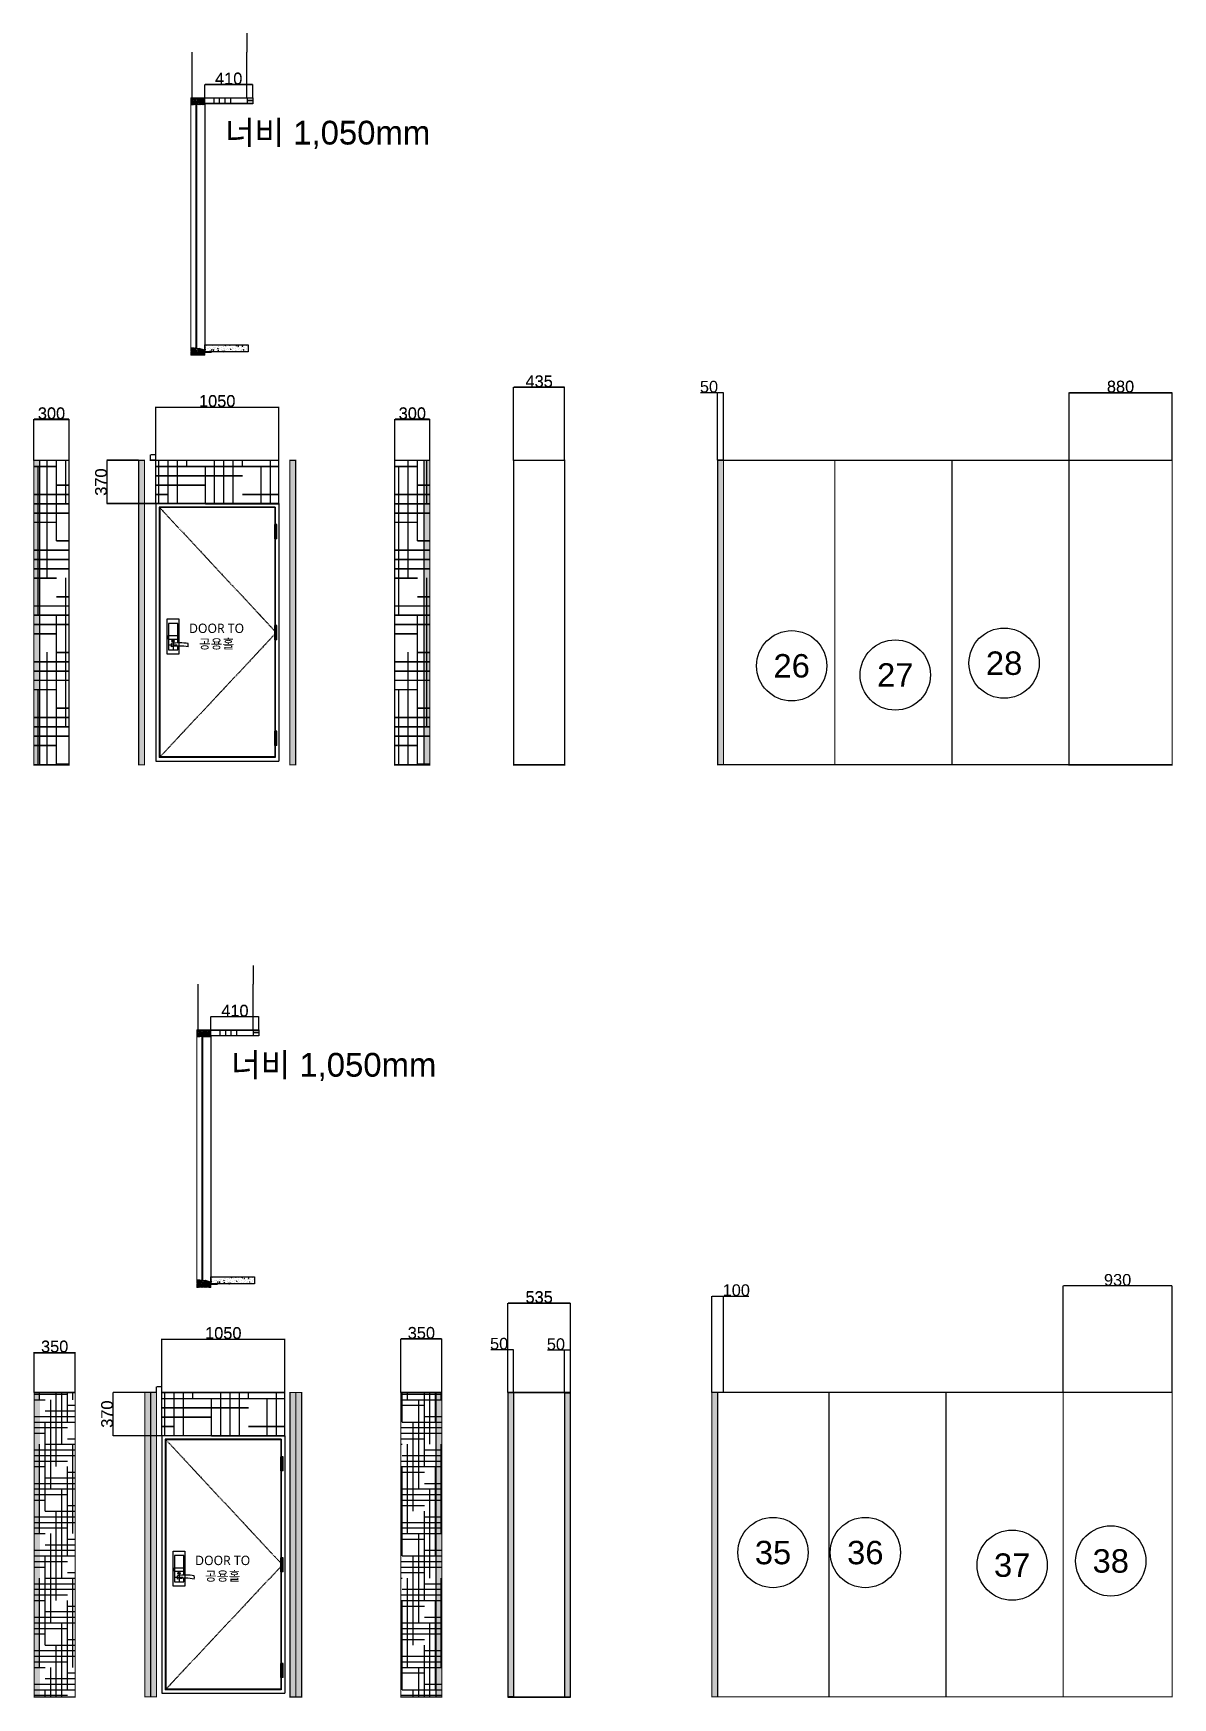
# Model space of a CAD drawing. Header units: millimetres. Extents: x 55547 to 190849, y 191990 to 326950.
# Drawn here: x 181121 to 190849, y 217054 to 231269 of the extents above; entities that cross this region are included whole.
import ezdxf
from ezdxf.enums import TextEntityAlignment as Align
from ezdxf.lldxf.tags import DXFTag

# ---------------------------------------------------------------- set-up
doc = ezdxf.new("R2010")
doc.units = ezdxf.units.MM
doc.linetypes.add('ACAD_ISO02W100', pattern=[15, 12, -3])
doc.linetypes.add('CENN', pattern=[6.3, 4, -1, 0.3, -1])
doc.layers.get('Defpoints').update_dxf_attribs({"color": 144})
for name, color, linetype in [('.', 5, 'Continuous'), ('000_50T 1pcs', 3, 'Continuous'), ('000_50T 갯수', 2, 'Continuous'), ('000_골조', 2, 'Continuous'), ('000_삭제분', 4, 'Continuous'), ('PH', 5, 'PHANTOM'), ('YE-E-HAT', 8, 'Continuous'), ('YE-E-MOL', 6, 'Continuous'), ('YE-E-WALL-C', 2, 'Continuous'), ('도면층2', 1, 'ACAD_ISO02W100')]:
    doc.layers.add(name, color=color, linetype=linetype)
for name, color, linetype, lineweight in [('D', 2, 'Continuous', 15), ('HA', 6, 'Continuous', 5), ('외형선', 4, 'Continuous', 30)]:
    doc.layers.add(name, color=color, linetype=linetype, lineweight=lineweight)
doc.layers.add('DEFPOINT', color=154, linetype='Continuous', plot=False)
doc.styles.get("Standard").update_dxf_attribs({"font": 'arial.ttf'})
doc.styles.add('YE-TEXT', font='malgun.ttf')
tags = doc.linetypes.add('PHANTOM', pattern=[25, 12.5, -2.5, 2.5, -2.5, 2.5, -2.5]).pattern_tags.tags
tags[14:15] = [DXFTag(74, 4), DXFTag(75, 0), DXFTag(340, '0'), DXFTag(46, 1.0), DXFTag(50, 0.0), DXFTag(44, 0.0), DXFTag(45, 0.0)]
tags[12:13] = [DXFTag(74, 4), DXFTag(75, 0), DXFTag(340, '0'), DXFTag(46, 1.0), DXFTag(50, 0.0), DXFTag(44, 0.0), DXFTag(45, 0.0)]
tags[10:11] = [DXFTag(74, 4), DXFTag(75, 0), DXFTag(340, '0'), DXFTag(46, 1.0), DXFTag(50, 0.0), DXFTag(44, 0.0), DXFTag(45, 0.0)]
tags[8:9] = [DXFTag(74, 4), DXFTag(75, 0), DXFTag(340, '0'), DXFTag(46, 1.0), DXFTag(50, 0.0), DXFTag(44, 0.0), DXFTag(45, 0.0)]
tags[6:7] = [DXFTag(74, 4), DXFTag(75, 0), DXFTag(340, '0'), DXFTag(46, 1.0), DXFTag(50, 0.0), DXFTag(44, 0.0), DXFTag(45, 0.0)]
tags[4:5] = [DXFTag(74, 4), DXFTag(75, 0), DXFTag(340, '0'), DXFTag(46, 1.0), DXFTag(50, 0.0), DXFTag(44, 0.0), DXFTag(45, 0.0)]
doc.dimstyles.new('ISO-25', dxfattribs={"dimtxt": 2.5, "dimasz": 2.5, "dimexe": 1.25, "dimexo": 0.625, "dimtad": 1, "dimtxsty": 'Standard', "dimcen": 2.5, "dimadec": 0, "dimazin": 0, "dimtfac": 1, "dimtmove": 0, "dimatfit": 3, "dimfxl": 1, "dimarcsym": 0})
pattern_1 = [(0, (-220635.586, 28815.85), (317.5, 79.375), [1270, -635]), (90, (-220635.586, 28815.85), (-79.375, -317.5), [1270, -635])]
pattern_2 = [(45, (108255.7905, 139312.813), (-1.89403602, 1.89403602), []), (135, (108255.7905, 139312.813), (-1.89403602, -1.89403602), [])]
pattern_3 = [(45, (108250.2216, 139312.813), (-1.89403602, 1.89403602), []), (135, (108250.2216, 139312.813), (-1.89403602, -1.89403602), [])]
pattern_4 = [(315, (73301.3558, -198864.9446), (0.6313453403, 0.6313453403), [])]
pattern_5 = [(360, (77084.1457, -185324.0044), (5e-16, 1.964285714), [1.428571429, -0.535714286]), (90, (77084.1457, -185324.0044), (-1.964285714, 6e-16), [1.428571429, -0.535714286])]
pattern_6 = [(360, (77090.7188, -185317.0988), (5e-16, 1.964285714), [1.428571429, -0.535714286]), (90, (77090.7188, -185317.0988), (-1.964285714, 6e-16), [1.428571429, -0.535714286])]
pattern_7 = [(45, (109705.0664, 141442.3), (-1.89403602, 1.89403602), []), (135, (109705.0664, 141442.3), (-1.89403602, -1.89403602), [])]
pattern_8 = [(45, (108255.7905, 137187.0126), (-1.89403602, 1.89403602), []), (135, (108255.7905, 137187.0126), (-1.89403602, -1.89403602), [])]
pattern_9 = [(45, (108250.2216, 137187.0126), (-1.89403602, 1.89403602), []), (135, (108250.2216, 137187.0126), (-1.89403602, -1.89403602), [])]
pattern_10 = [(315, (73301.3558, -200990.745), (0.6313453403, 0.6313453403), [])]
pattern_11 = [(360, (77084.1457, -187449.8048), (5e-16, 1.964285714), [1.428571429, -0.535714286]), (90, (77084.1457, -187449.8048), (-1.964285714, 6e-16), [1.428571429, -0.535714286])]
pattern_12 = [(360, (77090.7188, -187442.8991), (5e-16, 1.964285714), [1.428571429, -0.535714286]), (90, (77090.7188, -187442.8991), (-1.964285714, 6e-16), [1.428571429, -0.535714286])]
pattern_13 = [(45, (109705.0664, 139316.4997), (-1.89403602, 1.89403602), []), (135, (109705.0664, 139316.4997), (-1.89403602, -1.89403602), [])]
pattern_14 = [(45, (108307.9942, 131352.089), (-1.89403602, 1.89403602), []), (135, (108307.9942, 131352.089), (-1.89403602, -1.89403602), [])]
pattern_15 = [(45, (108302.4252, 131352.089), (-1.89403602, 1.89403602), []), (135, (108302.4252, 131352.089), (-1.89403602, -1.89403602), [])]
pattern_16 = [(315, (73353.5595, -206825.6686), (0.6313453403, 0.6313453403), [])]
pattern_17 = [(360, (77136.3494, -193284.7284), (5e-16, 1.964285714), [1.428571429, -0.535714286]), (90, (77136.3494, -193284.7284), (-1.964285714, 6e-16), [1.428571429, -0.535714286])]
pattern_18 = [(360, (77142.9225, -193277.8228), (5e-16, 1.964285714), [1.428571429, -0.535714286]), (90, (77142.9225, -193277.8228), (-1.964285714, 6e-16), [1.428571429, -0.535714286])]
pattern_19 = [(45, (109757.27, 133481.576), (-1.89403602, 1.89403602), []), (135, (109757.27, 133481.576), (-1.89403602, -1.89403602), [])]
pattern_20 = [(45, (108307.9942, 129226.2886), (-1.89403602, 1.89403602), []), (135, (108307.9942, 129226.2886), (-1.89403602, -1.89403602), [])]
pattern_21 = [(45, (108302.4252, 129226.2886), (-1.89403602, 1.89403602), []), (135, (108302.4252, 129226.2886), (-1.89403602, -1.89403602), [])]
pattern_22 = [(315, (73353.5595, -208951.469), (0.6313453403, 0.6313453403), [])]
pattern_23 = [(360, (77136.3494, -195410.5288), (5e-16, 1.964285714), [1.428571429, -0.535714286]), (90, (77136.3494, -195410.5288), (-1.964285714, 6e-16), [1.428571429, -0.535714286])]
pattern_24 = [(360, (77142.9225, -195403.6232), (5e-16, 1.964285714), [1.428571429, -0.535714286]), (90, (77142.9225, -195403.6232), (-1.964285714, 6e-16), [1.428571429, -0.535714286])]
pattern_25 = [(45, (109757.27, 131355.7757), (-1.89403602, 1.89403602), []), (135, (109757.27, 131355.7757), (-1.89403602, -1.89403602), [])]
pattern_26 = [(0, (-220635.586, 28813.35), (317.5, 79.375), [1270, -635]), (90, (-220635.586, 28813.35), (-79.375, -317.5), [1270, -635])]

msp = doc.modelspace()

# ---------------------------------------------------------------- texts
at = {"color": 3, "ltscale": 0.1, "char_height": 80, "width": 578.66435, "attachment_point": 2, "style": 'YE-TEXT'}
for insert in [(182685.467, 226227.495), (182737.671, 218266.771)]:
    msp.add_mtext('{\\C4;DOOR TO   \\P공용홀}', dxfattribs=dict(at, insert=insert))
at = {"layer": '000_50T 1pcs'}
for p in [(182757.84, 230321.17, 0), (182810.043, 222360.446, 0)]:
    msp.add_text('너비 1,050mm', height=200.9037, dxfattribs=at).set_placement(p)
at = {"layer": '000_50T 갯수', "color": 2, "lineweight": 30}
for s, p in [('26', (187596.102, 225867.096)), ('27', (188480.531, 225788.728)), ('28', (189409.741, 225889.486)), ('35', (187436.587, 218294.037)), ('36', (188224.736, 218294.037)), ('37', (189478.609, 218186.562)), ('38', (190320.496, 218222.387))]:
    msp.add_text(s, height=200, dxfattribs=at).set_placement(p, align=Align.MIDDLE_CENTER)
at = {"layer": '000_삭제분', "color": 1}
for p in [(182757.84, 230318.67), (182810.043, 222357.946)]:
    msp.add_text('너비 1,050mm', height=200.9037, dxfattribs=at).set_placement(p)

# ---------------------------------------------------------------- blocks, each defined once
blk = doc.blocks.new('*D157')
at = {"layer": '000_50T 1pcs', "color": 0, "lineweight": -2, "transparency": 16777216}
for p, q in [((181126, 227623), (181126, 227973)), ((181423, 227972), (181128, 227972)), ((181426, 227623), (181426, 227973))]:
    blk.add_line(p, q, dxfattribs=at)
at = {"layer": '000_50T 1pcs', "color": 0, "transparency": 16777216}
for points in [[(181128, 227972), (181128, 227971), (181126, 227972)], [(181423, 227972), (181423, 227971), (181426, 227972)]]:
    blk.add_solid(points, dxfattribs=at)
at = {"layer": 'Defpoints', "color": 0, "transparency": 16777216}
for p in [(181126, 227972), (181126, 227622, 0), (181426, 227622, 0)]:
    blk.add_point(p, dxfattribs=at)
at = {"layer": '000_50T 1pcs', "color": 0, "transparency": 16777216, "insert": (181276, 228024), "char_height": 100, "attachment_point": 5}
blk.add_mtext('300', dxfattribs=at)
blk = doc.blocks.new('*D158')
at = {"layer": '000_50T 1pcs', "color": 0, "lineweight": -2, "transparency": 16777216}
for p, q in [((182020, 227622), (181749, 227622)), ((181751, 227255), (181751, 227620)), ((182165, 227252), (181749, 227252))]:
    blk.add_line(p, q, dxfattribs=at)
at = {"layer": '000_50T 1pcs', "color": 0, "transparency": 16777216}
for points in [[(181750, 227620), (181751, 227620), (181751, 227622)], [(181750, 227255), (181751, 227255), (181751, 227252)]]:
    blk.add_solid(points, dxfattribs=at)
at = {"layer": 'Defpoints', "color": 0, "transparency": 16777216}
for p in [(181751, 227622), (182021, 227622, 0), (182166, 227252, 0)]:
    blk.add_point(p, dxfattribs=at)
at = {"layer": '000_50T 1pcs', "color": 0, "transparency": 16777216, "insert": (181699, 227437), "char_height": 100, "attachment_point": 5, "rotation": 90}
blk.add_mtext('370', dxfattribs=at)
blk = doc.blocks.new('*D159')
at = {"layer": '000_50T 1pcs', "color": 0, "lineweight": -2, "transparency": 16777216}
for p, q in [((182166, 227253), (182166, 228078)), ((182168, 228077), (183213, 228077)), ((183216, 227253), (183216, 228078))]:
    blk.add_line(p, q, dxfattribs=at)
at = {"layer": '000_50T 1pcs', "color": 0, "transparency": 16777216}
for points in [[(182168, 228078), (182168, 228077), (182166, 228077)], [(183213, 228078), (183213, 228077), (183216, 228077)]]:
    blk.add_solid(points, dxfattribs=at)
at = {"layer": 'Defpoints', "color": 0, "transparency": 16777216}
for p in [(183216, 228077), (182166, 227252, 0), (183216, 227252, 0)]:
    blk.add_point(p, dxfattribs=at)
at = {"layer": '000_50T 1pcs', "color": 0, "transparency": 16777216, "insert": (182691, 228129), "char_height": 100, "attachment_point": 5}
blk.add_mtext('1050', dxfattribs=at)
blk = doc.blocks.new('*D160')
at = {"layer": '000_50T 1pcs', "color": 0, "lineweight": -2, "transparency": 16777216}
for p, q in [((184207, 227623), (184207, 227973)), ((184504, 227972), (184209, 227972)), ((184507, 227623), (184507, 227973))]:
    blk.add_line(p, q, dxfattribs=at)
at = {"layer": '000_50T 1pcs', "color": 0, "transparency": 16777216}
for points in [[(184209, 227972), (184209, 227971), (184207, 227972)], [(184504, 227972), (184504, 227971), (184507, 227972)]]:
    blk.add_solid(points, dxfattribs=at)
at = {"layer": 'Defpoints', "color": 0, "transparency": 16777216}
for p in [(184207, 227972), (184207, 227622, 0), (184507, 227622, 0)]:
    blk.add_point(p, dxfattribs=at)
at = {"layer": '000_50T 1pcs', "color": 0, "transparency": 16777216, "insert": (184357, 228024), "char_height": 100, "attachment_point": 5}
blk.add_mtext('300', dxfattribs=at)
blk = doc.blocks.new('*D161')
at = {"layer": '000_골조', "color": 0, "lineweight": -2, "transparency": 16777216}
for p, q in [((182121, 227623), (182121, 227669)), ((182163, 227668), (182124, 227668)), ((182166, 227623), (182166, 227669))]:
    blk.add_line(p, q, dxfattribs=at)
at = {"layer": '000_골조', "color": 0, "transparency": 16777216}
for points in [[(182124, 227669), (182124, 227668), (182121, 227668)], [(182163, 227669), (182163, 227668), (182166, 227668)]]:
    blk.add_solid(points, dxfattribs=at)
at = {"layer": 'Defpoints', "color": 0, "transparency": 16777216}
for p in [(182121, 227668), (182121, 227622, 0), (182166, 227622)]:
    blk.add_point(p, dxfattribs=at)
at = {"layer": '000_골조', "color": 0, "transparency": 16777216, "insert": (182143, 227670), "char_height": 2.5, "attachment_point": 5}
blk.add_mtext('44,38', dxfattribs=at)
blk = doc.blocks.new('afasdfgadfgdfh')
at = {"color": 0, "lineweight": -3}
for p, q in [((1447570, 1260394), (1447570, 1260392)), ((1447570, 1260377), (1447570, 1260374)), ((1447570, 1260359), (1447570, 1260357)), ((1447581, 1260405), (1447571, 1260396)), ((1447581, 1260388), (1447571, 1260379)), ((1447581, 1260370), (1447571, 1260361)), ((1447572, 1260390), (1447581, 1260395)), ((1447572, 1260373), (1447581, 1260377)), ((1447572, 1260355), (1447581, 1260360)), ((1447587, 1260414), (1447581, 1260405)), ((1447581, 1260395), (1447581, 1260388)), ((1447581, 1260377), (1447581, 1260370)), ((1447581, 1260360), (1447584, 1260346)), ((1447594, 1260344), (1447589, 1260339)), ((1447642, 1260416), (1447590, 1260416)), ((1447598, 1260398), (1447633, 1260398)), ((1447598, 1260398), (1447598, 1260362)), ((1447633, 1260362), (1447598, 1260362)), ((1447608, 1260304), (1447613, 1260304)), ((1447608, 1260297), (1447624, 1260297)), ((1447619, 1260304), (1447623, 1260304)), ((1447633, 1260398), (1447633, 1260362)), ((1447637, 1260344), (1447643, 1260339)), ((1447651, 1260405), (1447645, 1260414)), ((1447647, 1260346), (1447651, 1260360)), ((1447660, 1260396), (1447651, 1260405)), ((1447651, 1260388), (1447651, 1260395)), ((1447651, 1260395), (1447659, 1260390)), ((1447660, 1260379), (1447651, 1260388)), ((1447651, 1260370), (1447651, 1260377)), ((1447651, 1260377), (1447659, 1260373)), ((1447660, 1260361), (1447651, 1260370)), ((1447651, 1260360), (1447659, 1260355)), ((1447661, 1260392), (1447661, 1260394)), ((1447661, 1260374), (1447661, 1260377)), ((1447661, 1260357), (1447661, 1260359))]:
    blk.add_line(p, q, dxfattribs=at)
for centre, radius, start, end in [((1447572, 1260394), 2.1, 128.65981, 180), ((1447572, 1260392), 1.4, 180, 288.43495), ((1447572, 1260377), 2.1, 128.65981, 180), ((1447572, 1260374), 1.4, 180, 288.43495), ((1447572, 1260359), 2.1, 128.65981, 180), ((1447572, 1260357), 1.4, 180, 288.43495), ((1447612, 1260329), 32.1, 147.65329, 261.50055), ((1447587, 1260325), 2.8, 95.56764, 281.96238), ((1447588, 1260336), 2.8, 69.01677, 255.41151), ((1447612, 1260329), 25.1, 168.60888, 182.37027), ((1447590, 1260412), 3.5, 90, 146.30993), ((1447612, 1260329), 25.1, 195.15975, 212.12072), ((1447592, 1260313), 2.8, 125.31809, 311.71283), ((1447597, 1260342), 3.5, 90, 140.72144), ((1447612, 1260329), 25.1, 224.9102, 245.01435), ((1447616, 1260263), 85.4, 77.26509, 102.73491), ((1447604, 1260305), 2.8, 158.21172, 344.60646), ((1447612, 1260329), 25.1, 257.80382, 260.83643), ((1447608, 1260304), 7, 261.50055, 270), ((1447608, 1260307), 3.5, 260.83643, 270), ((1447616, 1260304), 2.8, 180, 0), ((1447623, 1260307), 3.5, 270, 279.16357), ((1447620, 1260329), 25.1, 279.16357, 282.19618), ((1447624, 1260304), 7, 270, 278.49945), ((1447620, 1260329), 32.1, 278.49945, 32.34671), ((1447628, 1260305), 2.8, 195.39354, 21.78828), ((1447620, 1260329), 25.1, 294.98565, 315.0898), ((1447635, 1260342), 3.5, 39.27856, 90), ((1447640, 1260313), 2.8, 228.28717, 54.68191), ((1447620, 1260329), 25.1, 327.87928, 344.84025), ((1447642, 1260412), 3.5, 33.69007, 90), ((1447644, 1260336), 2.8, 284.58849, 110.98323), ((1447645, 1260325), 2.8, 258.03762, 84.43236), ((1447620, 1260329), 25.1, 357.62973, 11.39112), ((1447660, 1260392), 1.4, 251.56505, 0), ((1447660, 1260374), 1.4, 251.56505, 0), ((1447660, 1260357), 1.4, 251.56505, 0), ((1447659, 1260394), 2.1, 0, 51.34019), ((1447659, 1260377), 2.1, 0, 51.34019), ((1447659, 1260359), 2.1, 0, 51.34019)]:
    blk.add_arc(centre, radius, start, end, dxfattribs=at)
blk = doc.blocks.new('*D156')
at = {"layer": '000_50T 1pcs', "color": 0, "lineweight": -2, "transparency": 16777216}
for p, q in [((182584, 230719), (182584, 230832)), ((182992, 230831), (182587, 230831)), ((182994, 230719), (182994, 230832))]:
    blk.add_line(p, q, dxfattribs=at)
at = {"layer": '000_50T 1pcs', "color": 0, "transparency": 16777216}
for points in [[(182587, 230831), (182587, 230831), (182584, 230831)], [(182992, 230831), (182992, 230831), (182994, 230831)]]:
    blk.add_solid(points, dxfattribs=at)
at = {"layer": 'Defpoints', "color": 0, "transparency": 16777216}
for p in [(182584, 230831), (182584, 230719), (182994, 230719)]:
    blk.add_point(p, dxfattribs=at)
at = {"layer": '000_50T 1pcs', "color": 0, "transparency": 16777216, "insert": (182789, 230883), "char_height": 100, "attachment_point": 5}
blk.add_mtext('410', dxfattribs=at)
blk = doc.blocks.new('*D166')
at = {"layer": '000_골조', "color": 0, "lineweight": -2, "transparency": 16777216}
for p, q in [((182173, 219662), (182173, 219709)), ((182215, 219708), (182176, 219708)), ((182218, 219662), (182218, 219709))]:
    blk.add_line(p, q, dxfattribs=at)
at = {"layer": '000_골조', "color": 0, "transparency": 16777216}
for points in [[(182176, 219708), (182176, 219707), (182173, 219708)], [(182215, 219708), (182215, 219707), (182218, 219708)]]:
    blk.add_solid(points, dxfattribs=at)
at = {"layer": 'Defpoints', "color": 0, "transparency": 16777216}
for p in [(182173, 219708), (182173, 219662, 0), (182218, 219662)]:
    blk.add_point(p, dxfattribs=at)
at = {"layer": '000_골조', "color": 0, "transparency": 16777216, "insert": (182196, 219710), "char_height": 2.5, "attachment_point": 5}
blk.add_mtext('44,38', dxfattribs=at)
blk = doc.blocks.new('*D167')
at = {"layer": '000_50T 1pcs', "color": 0, "lineweight": -2, "transparency": 16777216}
for p, q in [((181128, 219662), (181128, 220004)), ((181130, 220002), (181475, 220002)), ((181478, 219662), (181478, 220004))]:
    blk.add_line(p, q, dxfattribs=at)
at = {"layer": '000_50T 1pcs', "color": 0, "transparency": 16777216}
for points in [[(181130, 220003), (181130, 220002), (181128, 220002)], [(181475, 220003), (181475, 220002), (181478, 220002)]]:
    blk.add_solid(points, dxfattribs=at)
at = {"layer": 'Defpoints', "color": 0, "transparency": 16777216}
for p in [(181478, 220002), (181128, 219662, 0), (181478, 219662, 0)]:
    blk.add_point(p, dxfattribs=at)
at = {"layer": '000_50T 1pcs', "color": 0, "lineweight": 30, "transparency": 16777216, "insert": (181303, 220054), "char_height": 100, "attachment_point": 5}
blk.add_mtext('350', dxfattribs=at)
blk = doc.blocks.new('*D139')
at = {"layer": '000_50T 1pcs', "color": 0, "lineweight": -2, "transparency": 16777216}
for p, q in [((182072, 219662), (181802, 219662)), ((181803, 219295), (181803, 219660)), ((182217, 219292), (181802, 219292))]:
    blk.add_line(p, q, dxfattribs=at)
at = {"layer": '000_50T 1pcs', "color": 0, "transparency": 16777216}
for points in [[(181802, 219660), (181803, 219660), (181803, 219662)], [(181802, 219295), (181803, 219295), (181803, 219292)]]:
    blk.add_solid(points, dxfattribs=at)
at = {"layer": 'Defpoints', "color": 0, "transparency": 16777216}
for p in [(181803, 219662), (182073, 219662, 0), (182218, 219292, 0)]:
    blk.add_point(p, dxfattribs=at)
at = {"layer": '000_50T 1pcs', "color": 0, "transparency": 16777216, "insert": (181751, 219477), "char_height": 100, "attachment_point": 5, "rotation": 90}
blk.add_mtext('370', dxfattribs=at)
blk = doc.blocks.new('*D140')
at = {"layer": '000_50T 1pcs', "color": 0, "lineweight": -2, "transparency": 16777216}
for p, q in [((182218, 219293), (182218, 220118)), ((182220, 220117), (183265, 220117)), ((183268, 219293), (183268, 220118))]:
    blk.add_line(p, q, dxfattribs=at)
at = {"layer": '000_50T 1pcs', "color": 0, "transparency": 16777216}
for points in [[(182220, 220117), (182220, 220117), (182218, 220117)], [(183265, 220117), (183265, 220117), (183268, 220117)]]:
    blk.add_solid(points, dxfattribs=at)
at = {"layer": 'Defpoints', "color": 0, "transparency": 16777216}
for p in [(183268, 220117), (182218, 219292, 0), (183268, 219292, 0)]:
    blk.add_point(p, dxfattribs=at)
at = {"layer": '000_50T 1pcs', "color": 0, "transparency": 16777216, "insert": (182743, 220169), "char_height": 100, "attachment_point": 5}
blk.add_mtext('1050', dxfattribs=at)
blk = doc.blocks.new('*D168')
at = {"layer": '000_50T 1pcs', "color": 0, "lineweight": -2, "transparency": 16777216}
for p, q in [((182637, 222759), (182637, 222871)), ((183044, 222870), (182639, 222870)), ((183047, 222759), (183047, 222871))]:
    blk.add_line(p, q, dxfattribs=at)
at = {"layer": '000_50T 1pcs', "color": 0, "transparency": 16777216}
for points in [[(182639, 222871), (182639, 222870), (182637, 222870)], [(183044, 222871), (183044, 222870), (183047, 222870)]]:
    blk.add_solid(points, dxfattribs=at)
at = {"layer": 'Defpoints', "color": 0, "transparency": 16777216}
for p in [(182637, 222870), (182637, 222758), (183047, 222758)]:
    blk.add_point(p, dxfattribs=at)
at = {"layer": '000_50T 1pcs', "color": 0, "transparency": 16777216, "insert": (182842, 222922), "char_height": 100, "attachment_point": 5}
blk.add_mtext('410', dxfattribs=at)
blk = doc.blocks.new('*D169')
at = {"layer": '000_50T 1pcs', "color": 0, "lineweight": -2, "transparency": 16777216}
for p, q in [((184259, 219662), (184259, 220120)), ((184606, 220118), (184261, 220118)), ((184609, 219662), (184609, 220120))]:
    blk.add_line(p, q, dxfattribs=at)
at = {"layer": '000_50T 1pcs', "color": 0, "transparency": 16777216}
for points in [[(184261, 220119), (184261, 220118), (184259, 220118)], [(184606, 220119), (184606, 220118), (184609, 220118)]]:
    blk.add_solid(points, dxfattribs=at)
at = {"layer": 'Defpoints', "color": 0, "transparency": 16777216}
for p in [(184259, 220118), (184259, 219662, 0), (184609, 219662, 0)]:
    blk.add_point(p, dxfattribs=at)
at = {"layer": '000_50T 1pcs', "color": 0, "lineweight": 30, "transparency": 16777216, "insert": (184434, 220170), "char_height": 100, "attachment_point": 5}
blk.add_mtext('350', dxfattribs=at)
blk = doc.blocks.new('*D199')
at = {"layer": '000_50T 1pcs', "color": 0, "lineweight": -2, "transparency": 16777216}
for p, q in [((185222, 227623), (185222, 228247)), ((185655, 228246), (185225, 228246)), ((185657, 227623), (185657, 228247))]:
    blk.add_line(p, q, dxfattribs=at)
at = {"layer": '000_50T 1pcs', "color": 0, "transparency": 16777216}
for points in [[(185225, 228246), (185225, 228245), (185222, 228246)], [(185655, 228246), (185655, 228245), (185657, 228246)]]:
    blk.add_solid(points, dxfattribs=at)
at = {"layer": 'Defpoints', "color": 0, "transparency": 16777216}
for p in [(185222, 228246), (185222, 227622), (185657, 227622)]:
    blk.add_point(p, dxfattribs=at)
at = {"layer": '000_50T 1pcs', "color": 0, "lineweight": 30, "transparency": 16777216, "insert": (185440, 228297), "char_height": 100, "attachment_point": 5}
blk.add_mtext('435', dxfattribs=at)
blk = doc.blocks.new('*D200')
at = {"layer": '000_50T 1pcs', "color": 0, "lineweight": -2, "transparency": 16777216}
for p, q in [((186964, 228198), (186818, 228198)), ((186964, 227623), (186964, 228200)), ((187012, 228198), (186967, 228198)), ((187014, 227623), (187014, 228200))]:
    blk.add_line(p, q, dxfattribs=at)
at = {"layer": '000_50T 1pcs', "color": 0, "transparency": 16777216}
for points in [[(186967, 228199), (186967, 228198), (186964, 228198)], [(187012, 228199), (187012, 228198), (187014, 228198)]]:
    blk.add_solid(points, dxfattribs=at)
at = {"layer": 'Defpoints', "color": 0, "transparency": 16777216}
for p in [(186964, 228198), (186964, 227622), (187014, 227622)]:
    blk.add_point(p, dxfattribs=at)
at = {"layer": '000_50T 1pcs', "color": 0, "lineweight": 30, "transparency": 16777216, "insert": (186890, 228250), "char_height": 100, "attachment_point": 5}
blk.add_mtext('50', dxfattribs=at)
blk = doc.blocks.new('*D201')
at = {"layer": '000_50T 1pcs', "color": 0, "lineweight": -2, "transparency": 16777216}
for p, q in [((189964, 227623), (189964, 228202)), ((189967, 228201), (190842, 228201)), ((190844, 227623), (190844, 228202))]:
    blk.add_line(p, q, dxfattribs=at)
at = {"layer": '000_50T 1pcs', "color": 0, "transparency": 16777216}
for points in [[(189967, 228201), (189967, 228200), (189964, 228201)], [(190842, 228201), (190842, 228200), (190844, 228201)]]:
    blk.add_solid(points, dxfattribs=at)
at = {"layer": 'Defpoints', "color": 0, "transparency": 16777216}
for p in [(190844, 228201), (189964, 227622), (190844, 227622)]:
    blk.add_point(p, dxfattribs=at)
at = {"layer": '000_50T 1pcs', "color": 0, "lineweight": 30, "transparency": 16777216, "insert": (190404, 228252), "char_height": 100, "attachment_point": 5}
blk.add_mtext('880', dxfattribs=at)
blk = doc.blocks.new('*D216')
at = {"layer": '000_50T 1pcs', "color": 0, "lineweight": -2, "transparency": 16777216}
for p, q in [((185657, 220021), (185511, 220021)), ((185657, 219662), (185657, 220022)), ((185705, 220021), (185660, 220021)), ((185707, 219662), (185707, 220022))]:
    blk.add_line(p, q, dxfattribs=at)
at = {"layer": '000_50T 1pcs', "color": 0, "transparency": 16777216}
for points in [[(185660, 220021), (185660, 220021), (185657, 220021)], [(185705, 220021), (185705, 220021), (185707, 220021)]]:
    blk.add_solid(points, dxfattribs=at)
at = {"layer": 'Defpoints', "color": 0, "transparency": 16777216}
for p in [(185657, 220021), (185657, 219662), (185707, 219662)]:
    blk.add_point(p, dxfattribs=at)
at = {"layer": '000_50T 1pcs', "color": 0, "lineweight": 30, "transparency": 16777216, "insert": (185583, 220073), "char_height": 100, "attachment_point": 5}
blk.add_mtext('50', dxfattribs=at)
blk = doc.blocks.new('*D217')
at = {"layer": '000_50T 1pcs', "color": 0, "lineweight": -2, "transparency": 16777216}
for p, q in [((185172, 220025), (185026, 220025)), ((185172, 219662), (185172, 220026)), ((185220, 220025), (185175, 220025)), ((185222, 219662), (185222, 220026))]:
    blk.add_line(p, q, dxfattribs=at)
at = {"layer": '000_50T 1pcs', "color": 0, "transparency": 16777216}
for points in [[(185175, 220026), (185175, 220025), (185172, 220025)], [(185220, 220026), (185220, 220025), (185222, 220025)]]:
    blk.add_solid(points, dxfattribs=at)
at = {"layer": 'Defpoints', "color": 0, "transparency": 16777216}
for p in [(185172, 220025), (185172, 219662), (185222, 219662)]:
    blk.add_point(p, dxfattribs=at)
at = {"layer": '000_50T 1pcs', "color": 0, "lineweight": 30, "transparency": 16777216, "insert": (185098, 220077), "char_height": 100, "attachment_point": 5}
blk.add_mtext('50', dxfattribs=at)
blk = doc.blocks.new('*D218')
at = {"layer": '000_50T 1pcs', "color": 0, "lineweight": -2, "transparency": 16777216}
for p, q in [((185172, 219662), (185172, 220425)), ((185705, 220424), (185175, 220424)), ((185707, 219662), (185707, 220425))]:
    blk.add_line(p, q, dxfattribs=at)
at = {"layer": '000_50T 1pcs', "color": 0, "transparency": 16777216}
for points in [[(185175, 220425), (185175, 220424), (185172, 220424)], [(185705, 220425), (185705, 220424), (185707, 220424)]]:
    blk.add_solid(points, dxfattribs=at)
at = {"layer": 'Defpoints', "color": 0, "transparency": 16777216}
for p in [(185172, 220424), (185172, 219662), (185707, 219662)]:
    blk.add_point(p, dxfattribs=at)
at = {"layer": '000_50T 1pcs', "color": 0, "lineweight": 30, "transparency": 16777216, "insert": (185440, 220476), "char_height": 100, "attachment_point": 5}
blk.add_mtext('535', dxfattribs=at)
blk = doc.blocks.new('*D219')
at = {"layer": '000_50T 1pcs', "color": 0, "lineweight": -2, "transparency": 16777216}
for p, q in [((186914, 219662), (186914, 220484)), ((186917, 220483), (187012, 220483)), ((187014, 219662), (187014, 220484)), ((187014, 220483), (187229, 220483))]:
    blk.add_line(p, q, dxfattribs=at)
at = {"layer": '000_50T 1pcs', "color": 0, "transparency": 16777216}
for points in [[(186917, 220483), (186917, 220482), (186914, 220483)], [(187012, 220483), (187012, 220482), (187014, 220483)]]:
    blk.add_solid(points, dxfattribs=at)
at = {"layer": 'Defpoints', "color": 0, "transparency": 16777216}
for p in [(187014, 220483), (186914, 219662), (187014, 219662)]:
    blk.add_point(p, dxfattribs=at)
at = {"layer": '000_50T 1pcs', "color": 0, "lineweight": 30, "transparency": 16777216, "insert": (187123, 220534), "char_height": 100, "attachment_point": 5}
blk.add_mtext('100', dxfattribs=at)
blk = doc.blocks.new('*D220')
at = {"layer": '000_50T 1pcs', "color": 0, "lineweight": -2, "transparency": 16777216}
for p, q in [((189914, 219662), (189914, 220572)), ((190842, 220571), (189917, 220571)), ((190844, 219662), (190844, 220572))]:
    blk.add_line(p, q, dxfattribs=at)
at = {"layer": '000_50T 1pcs', "color": 0, "transparency": 16777216}
for points in [[(189917, 220571), (189917, 220570), (189914, 220571)], [(190842, 220571), (190842, 220570), (190844, 220571)]]:
    blk.add_solid(points, dxfattribs=at)
at = {"layer": 'Defpoints', "color": 0, "transparency": 16777216}
for p in [(189914, 220571), (189914, 219662), (190844, 219662)]:
    blk.add_point(p, dxfattribs=at)
at = {"layer": '000_50T 1pcs', "color": 0, "lineweight": 30, "transparency": 16777216, "insert": (190379, 220622), "char_height": 100, "attachment_point": 5}
blk.add_mtext('930', dxfattribs=at)
blk = doc.blocks.new('*D141')
at = {"layer": '000_삭제분', "color": 0, "lineweight": -2, "transparency": 16777216}
for p, q in [((181126, 227621), (181126, 227971)), ((181423, 227969), (181128, 227969)), ((181426, 227621), (181426, 227971))]:
    blk.add_line(p, q, dxfattribs=at)
at = {"layer": '000_삭제분', "color": 0, "transparency": 16777216}
for points in [[(181128, 227970), (181128, 227969), (181126, 227969)], [(181423, 227970), (181423, 227969), (181426, 227969)]]:
    blk.add_solid(points, dxfattribs=at)
at = {"layer": 'Defpoints', "color": 0, "transparency": 16777216}
for p in [(181126, 227969), (181126, 227620, 0), (181426, 227620, 0)]:
    blk.add_point(p, dxfattribs=at)
at = {"layer": '000_삭제분', "color": 0, "transparency": 16777216, "insert": (181276, 228021), "char_height": 100, "attachment_point": 5}
blk.add_mtext('300', dxfattribs=at)
blk = doc.blocks.new('*D142')
at = {"layer": '000_삭제분', "color": 0, "lineweight": -2, "transparency": 16777216}
for p, q in [((182020, 227620), (181749, 227620)), ((181751, 227252), (181751, 227617)), ((182165, 227250), (181749, 227250))]:
    blk.add_line(p, q, dxfattribs=at)
at = {"layer": '000_삭제분', "color": 0, "transparency": 16777216}
for points in [[(181750, 227617), (181751, 227617), (181751, 227620)], [(181750, 227252), (181751, 227252), (181751, 227250)]]:
    blk.add_solid(points, dxfattribs=at)
at = {"layer": 'Defpoints', "color": 0, "transparency": 16777216}
for p in [(181751, 227620), (182021, 227620, 0), (182166, 227250, 0)]:
    blk.add_point(p, dxfattribs=at)
at = {"layer": '000_삭제분', "color": 0, "transparency": 16777216, "insert": (181699, 227435), "char_height": 100, "attachment_point": 5, "rotation": 90}
blk.add_mtext('370', dxfattribs=at)
blk = doc.blocks.new('*D143')
at = {"layer": '000_삭제분', "color": 0, "lineweight": -2, "transparency": 16777216}
for p, q in [((182166, 227251), (182166, 228076)), ((182168, 228075), (183213, 228075)), ((183216, 227251), (183216, 228076))]:
    blk.add_line(p, q, dxfattribs=at)
at = {"layer": '000_삭제분', "color": 0, "transparency": 16777216}
for points in [[(182168, 228075), (182168, 228074), (182166, 228075)], [(183213, 228075), (183213, 228074), (183216, 228075)]]:
    blk.add_solid(points, dxfattribs=at)
at = {"layer": 'Defpoints', "color": 0, "transparency": 16777216}
for p in [(183216, 228075), (182166, 227250, 0), (183216, 227250, 0)]:
    blk.add_point(p, dxfattribs=at)
at = {"layer": '000_삭제분', "color": 0, "transparency": 16777216, "insert": (182691, 228126), "char_height": 100, "attachment_point": 5}
blk.add_mtext('1050', dxfattribs=at)
blk = doc.blocks.new('*D150')
at = {"layer": '000_삭제분', "color": 0, "lineweight": -2, "transparency": 16777216}
for p, q in [((184207, 227621), (184207, 227971)), ((184504, 227969), (184209, 227969)), ((184507, 227621), (184507, 227971))]:
    blk.add_line(p, q, dxfattribs=at)
at = {"layer": '000_삭제분', "color": 0, "transparency": 16777216}
for points in [[(184209, 227970), (184209, 227969), (184207, 227969)], [(184504, 227970), (184504, 227969), (184507, 227969)]]:
    blk.add_solid(points, dxfattribs=at)
at = {"layer": 'Defpoints', "color": 0, "transparency": 16777216}
for p in [(184207, 227969), (184207, 227620, 0), (184507, 227620, 0)]:
    blk.add_point(p, dxfattribs=at)
at = {"layer": '000_삭제분', "color": 0, "transparency": 16777216, "insert": (184357, 228021), "char_height": 100, "attachment_point": 5}
blk.add_mtext('300', dxfattribs=at)
blk = doc.blocks.new('*D251')
at = {"layer": '000_삭제분', "color": 0, "lineweight": -2, "transparency": 16777216}
for p, q in [((182584, 230717), (182584, 230830)), ((182992, 230828), (182587, 230828)), ((182994, 230717), (182994, 230830))]:
    blk.add_line(p, q, dxfattribs=at)
at = {"layer": '000_삭제분', "color": 0, "transparency": 16777216}
for points in [[(182587, 230829), (182587, 230828), (182584, 230828)], [(182992, 230829), (182992, 230828), (182994, 230828)]]:
    blk.add_solid(points, dxfattribs=at)
at = {"layer": 'Defpoints', "color": 0, "transparency": 16777216}
for p in [(182584, 230828), (182584, 230716), (182994, 230716)]:
    blk.add_point(p, dxfattribs=at)
at = {"layer": '000_삭제분', "color": 0, "transparency": 16777216, "insert": (182789, 230880), "char_height": 100, "attachment_point": 5}
blk.add_mtext('410', dxfattribs=at)
blk = doc.blocks.new('*D252')
at = {"layer": '000_삭제분', "color": 0, "lineweight": -2, "transparency": 16777216}
for p, q in [((181128, 219660), (181128, 220001)), ((181130, 220000), (181475, 220000)), ((181478, 219660), (181478, 220001))]:
    blk.add_line(p, q, dxfattribs=at)
at = {"layer": '000_삭제분', "color": 0, "transparency": 16777216}
for points in [[(181130, 220000), (181130, 219999), (181128, 220000)], [(181475, 220000), (181475, 219999), (181478, 220000)]]:
    blk.add_solid(points, dxfattribs=at)
at = {"layer": 'Defpoints', "color": 0, "transparency": 16777216}
for p in [(181478, 220000), (181128, 219659, 0), (181478, 219659, 0)]:
    blk.add_point(p, dxfattribs=at)
at = {"layer": '000_삭제분', "color": 0, "lineweight": 30, "transparency": 16777216, "insert": (181303, 220052), "char_height": 100, "attachment_point": 5}
blk.add_mtext('350', dxfattribs=at)
blk = doc.blocks.new('*D151')
at = {"layer": '000_삭제분', "color": 0, "lineweight": -2, "transparency": 16777216}
for p, q in [((182072, 219660), (181802, 219660)), ((181803, 219292), (181803, 219657)), ((182217, 219290), (181802, 219290))]:
    blk.add_line(p, q, dxfattribs=at)
at = {"layer": '000_삭제분', "color": 0, "transparency": 16777216}
for points in [[(181802, 219657), (181803, 219657), (181803, 219660)], [(181802, 219292), (181803, 219292), (181803, 219290)]]:
    blk.add_solid(points, dxfattribs=at)
at = {"layer": 'Defpoints', "color": 0, "transparency": 16777216}
for p in [(181803, 219660), (182073, 219660, 0), (182218, 219290, 0)]:
    blk.add_point(p, dxfattribs=at)
at = {"layer": '000_삭제분', "color": 0, "transparency": 16777216, "insert": (181751, 219475), "char_height": 100, "attachment_point": 5, "rotation": 90}
blk.add_mtext('370', dxfattribs=at)
blk = doc.blocks.new('*D152')
at = {"layer": '000_삭제분', "color": 0, "lineweight": -2, "transparency": 16777216}
for p, q in [((182218, 219291), (182218, 220116)), ((182220, 220115), (183265, 220115)), ((183268, 219291), (183268, 220116))]:
    blk.add_line(p, q, dxfattribs=at)
at = {"layer": '000_삭제분', "color": 0, "transparency": 16777216}
for points in [[(182220, 220115), (182220, 220114), (182218, 220115)], [(183265, 220115), (183265, 220114), (183268, 220115)]]:
    blk.add_solid(points, dxfattribs=at)
at = {"layer": 'Defpoints', "color": 0, "transparency": 16777216}
for p in [(183268, 220115), (182218, 219290, 0), (183268, 219290, 0)]:
    blk.add_point(p, dxfattribs=at)
at = {"layer": '000_삭제분', "color": 0, "transparency": 16777216, "insert": (182743, 220166), "char_height": 100, "attachment_point": 5}
blk.add_mtext('1050', dxfattribs=at)
blk = doc.blocks.new('*D253')
at = {"layer": '000_삭제분', "color": 0, "lineweight": -2, "transparency": 16777216}
for p, q in [((182637, 222756), (182637, 222869)), ((183044, 222868), (182639, 222868)), ((183047, 222756), (183047, 222869))]:
    blk.add_line(p, q, dxfattribs=at)
at = {"layer": '000_삭제분', "color": 0, "transparency": 16777216}
for points in [[(182639, 222868), (182639, 222867), (182637, 222868)], [(183044, 222868), (183044, 222867), (183047, 222868)]]:
    blk.add_solid(points, dxfattribs=at)
at = {"layer": 'Defpoints', "color": 0, "transparency": 16777216}
for p in [(182637, 222868), (182637, 222756), (183047, 222756)]:
    blk.add_point(p, dxfattribs=at)
at = {"layer": '000_삭제분', "color": 0, "transparency": 16777216, "insert": (182842, 222919), "char_height": 100, "attachment_point": 5}
blk.add_mtext('410', dxfattribs=at)
blk = doc.blocks.new('*D153')
at = {"layer": '000_삭제분', "color": 0, "lineweight": -2, "transparency": 16777216}
for p, q in [((184259, 219660), (184259, 220117)), ((184606, 220116), (184261, 220116)), ((184609, 219660), (184609, 220117))]:
    blk.add_line(p, q, dxfattribs=at)
at = {"layer": '000_삭제분', "color": 0, "transparency": 16777216}
for points in [[(184261, 220116), (184261, 220116), (184259, 220116)], [(184606, 220116), (184606, 220116), (184609, 220116)]]:
    blk.add_solid(points, dxfattribs=at)
at = {"layer": 'Defpoints', "color": 0, "transparency": 16777216}
for p in [(184259, 220116), (184259, 219659, 0), (184609, 219659, 0)]:
    blk.add_point(p, dxfattribs=at)
at = {"layer": '000_삭제분', "color": 0, "lineweight": 30, "transparency": 16777216, "insert": (184434, 220168), "char_height": 100, "attachment_point": 5}
blk.add_mtext('350', dxfattribs=at)
blk = doc.blocks.new('*D155')
at = {"layer": '000_삭제분', "color": 0, "lineweight": -2, "transparency": 16777216}
for p, q in [((185222, 227621), (185222, 228245)), ((185655, 228243), (185225, 228243)), ((185657, 227621), (185657, 228245))]:
    blk.add_line(p, q, dxfattribs=at)
at = {"layer": '000_삭제분', "color": 0, "transparency": 16777216}
for points in [[(185225, 228244), (185225, 228243), (185222, 228243)], [(185655, 228244), (185655, 228243), (185657, 228243)]]:
    blk.add_solid(points, dxfattribs=at)
at = {"layer": 'Defpoints', "color": 0, "transparency": 16777216}
for p in [(185222, 228243), (185222, 227620), (185657, 227620)]:
    blk.add_point(p, dxfattribs=at)
at = {"layer": '000_삭제분', "color": 0, "lineweight": 30, "transparency": 16777216, "insert": (185440, 228295), "char_height": 100, "attachment_point": 5}
blk.add_mtext('435', dxfattribs=at)
blk = doc.blocks.new('*D269')
at = {"layer": '000_삭제분', "color": 0, "lineweight": -2, "transparency": 16777216}
for p, q in [((189964, 227621), (189964, 228199)), ((189967, 228198), (190842, 228198)), ((190844, 227621), (190844, 228199))]:
    blk.add_line(p, q, dxfattribs=at)
at = {"layer": '000_삭제분', "color": 0, "transparency": 16777216}
for points in [[(189967, 228198), (189967, 228198), (189964, 228198)], [(190842, 228198), (190842, 228198), (190844, 228198)]]:
    blk.add_solid(points, dxfattribs=at)
at = {"layer": 'Defpoints', "color": 0, "transparency": 16777216}
for p in [(190844, 228198), (189964, 227620), (190844, 227620)]:
    blk.add_point(p, dxfattribs=at)
at = {"layer": '000_삭제분', "color": 0, "lineweight": 30, "transparency": 16777216, "insert": (190404, 228250), "char_height": 100, "attachment_point": 5}
blk.add_mtext('880', dxfattribs=at)
blk = doc.blocks.new('*D248')
at = {"layer": '000_삭제분', "color": 0, "lineweight": -2, "transparency": 16777216}
for p, q in [((185172, 219660), (185172, 220423)), ((185705, 220422), (185175, 220422)), ((185707, 219660), (185707, 220423))]:
    blk.add_line(p, q, dxfattribs=at)
at = {"layer": '000_삭제분', "color": 0, "transparency": 16777216}
for points in [[(185175, 220422), (185175, 220421), (185172, 220422)], [(185705, 220422), (185705, 220421), (185707, 220422)]]:
    blk.add_solid(points, dxfattribs=at)
at = {"layer": 'Defpoints', "color": 0, "transparency": 16777216}
for p in [(185172, 220422), (185172, 219659), (185707, 219659)]:
    blk.add_point(p, dxfattribs=at)
at = {"layer": '000_삭제분', "color": 0, "lineweight": 30, "transparency": 16777216, "insert": (185440, 220473), "char_height": 100, "attachment_point": 5}
blk.add_mtext('535', dxfattribs=at)

# ---------------------------------------------------------------- dimensions: what is measured, and where the dimension line sits
at = {"layer": '000_50T 1pcs'}
for base, p1, p2, picture, middle in [((182584.456, 230830.967, 0), (182994.456, 230718.846, 0), (182584.456, 230718.846, 0), '*D156', (182789.456, 230882.65, 0)), ((183215.667, 228077.123, 0), (182165.667, 227252.496), (183215.667, 227252.496), '*D159', (182690.667, 228128.805, 0)), ((181125.532, 227971.802, 0), (181425.532, 227622.496), (181125.532, 227622.496), '*D157', (181275.532, 228023.519, 0)), ((184206.791, 227971.802, 0), (184506.791, 227622.496), (184206.791, 227622.496), '*D160', (184356.791, 228023.519, 0)), ((182636.66, 222870.243, 0), (183046.66, 222758.121, 0), (182636.66, 222758.121, 0), '*D168', (182841.66, 222921.926, 0)), ((183267.871, 220117.024, 0), (182217.871, 219292.397), (183267.871, 219292.397), '*D140', (182742.871, 220168.706, 0))]:
    dim = msp.add_linear_dim(base=base, p1=p1, p2=p2, dimstyle='ISO-25', override={"dimtxt": 100}, dxfattribs=at)
    dim.commit()
    dim.dimension.update_dxf_attribs({"geometry": picture, "text_midpoint": middle})
at = {"layer": '000_50T 1pcs', "lineweight": 30}
for base, p1, p2, picture, middle in [((185222.392, 228245.761), (185657.392, 227622.496), (185222.392, 227622.496), '*D199', (185439.892, 228297.478)), ((186964.381, 228198.457), (187014.381, 227622.496), (186964.381, 227622.496), '*D200', (186889.803, 228250.139)), ((190844.381, 228200.524), (189964.381, 227622.496), (190844.381, 227622.496), '*D201', (190404.381, 228252.206)), ((189914.381, 220570.677), (190844.381, 219661.772), (189914.381, 219661.772), '*D220', (190379.381, 220622.394)), ((185172.392, 220424.161), (185707.392, 219661.772), (185172.392, 219661.772), '*D218', (185439.892, 220475.877)), ((187014.381, 220482.739), (186914.381, 219661.772), (187014.381, 219661.772), '*D219', (187123.099, 220534.421)), ((184258.995, 220118.453, 0), (184608.995, 219661.772), (184258.995, 219661.772), '*D169', (184433.995, 220170.17, 0)), ((181477.735, 220002.358, 0), (181127.735, 219661.772), (181477.735, 219661.772), '*D167', (181302.735, 220054.075, 0)), ((185172.392, 220025.235), (185222.392, 219661.772), (185172.392, 219661.772), '*D217', (185097.814, 220076.917)), ((185657.392, 220021.031), (185707.392, 219661.772), (185657.392, 219661.772), '*D216', (185582.814, 220072.713))]:
    dim = msp.add_linear_dim(base=base, p1=p1, p2=p2, dimstyle='ISO-25', override={"dimtxt": 100}, dxfattribs=at)
    dim.commit()
    dim.dimension.update_dxf_attribs({"geometry": picture, "text_midpoint": middle})
at = {"layer": '000_50T 1pcs'}
for base, p1, p2, picture, middle in [((181750.686, 227622.496, 0), (182165.667, 227252.496), (182020.667, 227622.496), '*D158', (181698.97, 227437.496, 0)), ((181802.89, 219662.397, 0), (182217.871, 219292.397), (182072.871, 219662.397), '*D139', (181751.173, 219477.397, 0))]:
    dim = msp.add_linear_dim(base=base, p1=p1, p2=p2, angle=90, dimstyle='ISO-25', override={"dimtxt": 100}, dxfattribs=at)
    dim.commit()
    dim.dimension.update_dxf_attribs({"geometry": picture, "text_midpoint": middle})
at = {"layer": '000_골조'}
for base, p1, p2, picture, middle in [((182121.292133619, 227668.224497152, -0.000013257), (182165.667133623, 227622.49556259, -0.000013257), (182121.292133619, 227622.49556259, 0.000013257), '*D161', (182143.479633621, 227670.351884601, -0.000013257)), ((182173.495816287, 219707.500450838, -0.000013257), (182217.870816291, 219661.771516276, -0.000013257), (182173.495816287, 219661.771516276, 0.000013257), '*D166', (182195.683316289, 219709.627838287, -0.000013257))]:
    dim = msp.add_linear_dim(base=base, p1=p1, p2=p2, dimstyle='ISO-25', dxfattribs=at)
    dim.commit()
    dim.dimension.update_dxf_attribs({"geometry": picture, "text_midpoint": middle})
at = {"layer": '000_삭제분', "color": 1}
for base, p1, p2, picture, middle in [((182584.456, 230828.467), (182994.456, 230716.346), (182584.456, 230716.346), '*D251', (182789.456, 230880.15)), ((183215.667, 228074.623), (182165.667, 227249.996, 0), (183215.667, 227249.996, 0), '*D143', (182690.667, 228126.305)), ((181125.532, 227969.302), (181425.532, 227619.996, 0), (181125.532, 227619.996, 0), '*D141', (181275.532, 228021.019)), ((184206.791, 227969.302), (184506.791, 227619.996, 0), (184206.791, 227619.996, 0), '*D150', (184356.791, 228021.019)), ((182636.66, 222867.743), (183046.66, 222755.621), (182636.66, 222755.621), '*D253', (182841.66, 222919.426)), ((183267.871, 220114.524), (182217.871, 219289.897, 0), (183267.871, 219289.897, 0), '*D152', (182742.871, 220166.206))]:
    dim = msp.add_linear_dim(base=base, p1=p1, p2=p2, dimstyle='ISO-25', override={"dimtxt": 100}, dxfattribs=at)
    dim.commit()
    dim.dimension.update_dxf_attribs({"geometry": picture, "text_midpoint": middle})
at = {"layer": '000_삭제분', "color": 1, "lineweight": 30}
for base, p1, p2, picture, middle in [((185222.392, 228243.261, 0), (185657.392, 227619.996, 0), (185222.392, 227619.996, 0), '*D155', (185439.892, 228294.978, 0)), ((190844.381, 228198.024, 0), (189964.381, 227619.996, 0), (190844.381, 227619.996, 0), '*D269', (190404.381, 228249.706, 0)), ((185172.392, 220421.661, 0), (185707.392, 219659.272, 0), (185172.392, 219659.272, 0), '*D248', (185439.892, 220473.377, 0)), ((184258.995, 220115.953), (184608.995, 219659.272, 0), (184258.995, 219659.272, 0), '*D153', (184433.995, 220167.67)), ((181477.735, 219999.858), (181127.735, 219659.272, 0), (181477.735, 219659.272, 0), '*D252', (181302.735, 220051.575))]:
    dim = msp.add_linear_dim(base=base, p1=p1, p2=p2, dimstyle='ISO-25', override={"dimtxt": 100}, dxfattribs=at)
    dim.commit()
    dim.dimension.update_dxf_attribs({"geometry": picture, "text_midpoint": middle})
at = {"layer": '000_삭제분', "color": 1}
for base, p1, p2, picture, middle in [((181750.686, 227619.996), (182165.667, 227249.996, 0), (182020.667, 227619.996, 0), '*D142', (181698.97, 227434.996)), ((181802.89, 219659.897), (182217.871, 219289.897, 0), (182072.871, 219659.897, 0), '*D151', (181751.173, 219474.897))]:
    dim = msp.add_linear_dim(base=base, p1=p1, p2=p2, angle=90, dimstyle='ISO-25', override={"dimtxt": 100}, dxfattribs=at)
    dim.commit()
    dim.dimension.update_dxf_attribs({"geometry": picture, "text_midpoint": middle})

# ---------------------------------------------------------------- hatches: boundary and pattern name
at = {"layer": '000_50T 1pcs', "transparency": 33554687}
h = msp.add_hatch(dxfattribs=at)
h.set_pattern_fill('HOUND', color=252, scale=30)
h.set_pattern_definition([(0, (-219958.253, 28815.85), (190.5, 47.625), [762, -381]), (90, (-219958.253, 28815.85), (-47.625, -190.5), [762, -381])])
h.paths.add_polyline_path([(182994.456, 230718.846), (182994.456, 230668.846), (182584.456, 230668.846), (182584.456, 230718.846)])
h = msp.add_hatch(dxfattribs=at)
h.set_pattern_fill('HOUND', color=252, scale=50)
h.set_pattern_definition(pattern_1)
h.paths.add_polyline_path([(181125.532, 227622.496), (181425.532, 227622.496), (181425.532, 225022.496), (181125.532, 225022.496)])
h = msp.add_hatch(dxfattribs=at)
h.set_pattern_fill('HOUND', color=1)
h.set_pattern_definition([(0, (-205869.4832, 32134.2966), (6.35, 1.5875), [25.4, -12.7]), (90, (-205869.4832, 32134.2966), (-1.5875, -6.35), [25.4, -12.7])])
h.paths.add_polyline_path([(181175.532, 227622.496), (181125.532, 227622.496), (181125.532, 225021.871), (181175.532, 225021.871)])
h = msp.add_hatch(dxfattribs=at)
h.set_pattern_fill('HOUND', color=1)
h.set_pattern_definition([(0, (-204974.3477, 32134.2966), (6.35, 1.5875), [25.4, -12.7]), (90, (-204974.3477, 32134.2966), (-1.5875, -6.35), [25.4, -12.7])])
h.paths.add_polyline_path([(182070.667, 227622.496), (182020.667, 227622.496), (182020.667, 225021.871), (182070.667, 225021.871)])
h = msp.add_hatch(dxfattribs=at)
h.set_pattern_fill('HOUND', color=252, scale=50)
h.set_pattern_definition(pattern_1)
h.paths.add_polyline_path([(182165.667, 227253.121), (182165.667, 227622.496), (183215.667, 227622.496), (183215.667, 227253.121)])
h = msp.add_hatch(dxfattribs=at)
h.set_pattern_fill('HOUND', color=1)
h.set_pattern_definition([(0, (-203684.3477, 32134.2966), (6.35, 1.5875), [25.4, -12.7]), (90, (-203684.3477, 32134.2966), (-1.5875, -6.35), [25.4, -12.7])])
h.paths.add_polyline_path([(183360.667, 227622.496), (183310.667, 227622.496), (183310.667, 225021.871), (183360.667, 225021.871)])
h = msp.add_hatch(dxfattribs=at)
h.set_pattern_fill('HOUND', color=252, scale=50)
h.set_pattern_definition([(0, (-217554.33, 28815.85), (317.5, 79.375), [1270, -635]), (90, (-217554.33, 28815.85), (-79.375, -317.5), [1270, -635])])
h.paths.add_polyline_path([(184206.791, 227622.496), (184506.791, 227622.496), (184506.791, 225022.496), (184206.791, 225022.496)])
h = msp.add_hatch(dxfattribs=at)
h.set_pattern_fill('HOUND', color=1)
h.set_pattern_definition([(0, (-202538.224, 32134.2966), (6.35, 1.5875), [25.4, -12.7]), (90, (-202538.224, 32134.2966), (-1.5875, -6.35), [25.4, -12.7])])
h.paths.add_polyline_path([(184506.791, 227622.496), (184456.791, 227622.496), (184456.791, 225021.871), (184506.791, 225021.871)])
h = msp.add_hatch(dxfattribs=at)
h.set_pattern_fill('HOUND', color=1)
h.set_pattern_definition([(0, (-200030.634, 32134.2966), (6.35, 1.5875), [25.4, -12.7]), (90, (-200030.634, 32134.2966), (-1.5875, -6.35), [25.4, -12.7])])
h.paths.add_polyline_path([(187014.381, 227622.496), (186964.381, 227622.496), (186964.381, 225021.871), (187014.381, 225021.871)])
h = msp.add_hatch(dxfattribs=at)
h.set_pattern_fill('HOUND', color=252, scale=30)
h.set_pattern_definition([(0, (-219906.05, 20855.125), (190.5, 47.625), [762, -381]), (90, (-219906.05, 20855.125), (-47.625, -190.5), [762, -381])])
h.paths.add_polyline_path([(183046.66, 222758.121), (183046.66, 222708.121), (182636.66, 222708.121), (182636.66, 222758.121)])
h = msp.add_hatch(dxfattribs=at)
h.set_pattern_fill('HOUND', color=1)
h.set_pattern_definition([(0, (-205867.2795, 24173.5725), (6.35, 1.5875), [25.4, -12.7]), (90, (-205867.2795, 24173.5725), (-1.5875, -6.35), [25.4, -12.7])])
h.paths.add_polyline_path([(181177.735, 219661.772), (181127.735, 219661.772), (181127.735, 217061.147), (181177.735, 217061.147)])
h = msp.add_hatch(dxfattribs=at)
h.set_pattern_fill('HOUND', color=1)
h.set_pattern_definition([(0, (-204922.144, 24173.5725), (6.35, 1.5875), [25.4, -12.7]), (90, (-204922.144, 24173.5725), (-1.5875, -6.35), [25.4, -12.7])])
h.paths.add_polyline_path([(182122.871, 219661.772), (182072.871, 219661.772), (182072.871, 217061.147), (182122.871, 217061.147)])
h = msp.add_hatch(dxfattribs=at)
h.set_pattern_fill('HOUND', color=1)
h.set_pattern_definition([(0, (-204872.144, 24173.5725), (6.35, 1.5875), [25.4, -12.7]), (90, (-204872.144, 24173.5725), (-1.5875, -6.35), [25.4, -12.7])])
h.paths.add_polyline_path([(182172.871, 219661.772), (182122.871, 219661.772), (182122.871, 217061.147), (182172.871, 217061.147)])
h = msp.add_hatch(dxfattribs=at)
h.set_pattern_fill('HOUND', color=252, scale=50)
h.set_pattern_definition([(0, (-220583.38, 20855.75), (317.5, 79.375), [1270, -635]), (90, (-220583.38, 20855.75), (-79.375, -317.5), [1270, -635])])
h.paths.add_polyline_path([(182217.871, 219293.022), (182217.871, 219662.397), (183267.871, 219662.397), (183267.871, 219293.022)])
h = msp.add_hatch(dxfattribs=at)
h.set_pattern_fill('HOUND', color=1)
h.set_pattern_definition([(0, (-203682.769, 24172.9475), (6.35, 1.5875), [25.4, -12.7]), (90, (-203682.769, 24172.9475), (-1.5875, -6.35), [25.4, -12.7])])
h.paths.add_polyline_path([(183362.246, 219661.147), (183312.246, 219661.147), (183312.246, 217060.522), (183362.246, 217060.522)])
h = msp.add_hatch(dxfattribs=at)
h.set_pattern_fill('HOUND', color=1)
h.set_pattern_definition([(0, (-203632.769, 24172.9475), (6.35, 1.5875), [25.4, -12.7]), (90, (-203632.769, 24172.9475), (-1.5875, -6.35), [25.4, -12.7])])
h.paths.add_polyline_path([(183412.246, 219661.147), (183362.246, 219661.147), (183362.246, 217060.522), (183412.246, 217060.522)])
h = msp.add_hatch(dxfattribs=at)
h.set_pattern_fill('HOUND', color=1)
h.set_pattern_definition([(0, (-202436.0203, 24173.5725), (6.35, 1.5875), [25.4, -12.7]), (90, (-202436.0203, 24173.5725), (-1.5875, -6.35), [25.4, -12.7])])
h.paths.add_polyline_path([(184608.995, 219661.772), (184558.995, 219661.772), (184558.995, 217061.147), (184608.995, 217061.147)])
h = msp.add_hatch(dxfattribs=at)
h.set_pattern_fill('HOUND', color=1)
h.set_pattern_definition([(0, (-201822.623, 24173.5725), (6.35, 1.5875), [25.4, -12.7]), (90, (-201822.623, 24173.5725), (-1.5875, -6.35), [25.4, -12.7])])
h.paths.add_polyline_path([(185222.392, 219661.772), (185172.392, 219661.772), (185172.392, 217061.147), (185222.392, 217061.147)])
h = msp.add_hatch(dxfattribs=at)
h.set_pattern_fill('HOUND', color=1)
h.set_pattern_definition([(0, (-201337.623, 24173.5725), (6.35, 1.5875), [25.4, -12.7]), (90, (-201337.623, 24173.5725), (-1.5875, -6.35), [25.4, -12.7])])
h.paths.add_polyline_path([(185707.392, 219661.772), (185657.392, 219661.772), (185657.392, 217061.147), (185707.392, 217061.147)])
h = msp.add_hatch(dxfattribs=at)
h.set_pattern_fill('HOUND', color=1)
h.set_pattern_definition([(0, (-200080.634, 24173.5725), (6.35, 1.5875), [25.4, -12.7]), (90, (-200080.634, 24173.5725), (-1.5875, -6.35), [25.4, -12.7])])
h.paths.add_polyline_path([(186964.381, 219661.772), (186914.381, 219661.772), (186914.381, 217061.147), (186964.381, 217061.147)])
at = {"layer": '000_삭제분', "transparency": 33554687}
h = msp.add_hatch(dxfattribs=at)
h.set_pattern_fill('HOUND', color=1, scale=30)
h.set_pattern_definition([(0, (-219958.253, 28813.35), (190.5, 47.625), [762, -381]), (90, (-219958.253, 28813.35), (-47.625, -190.5), [762, -381])])
h.paths.add_polyline_path([(182994.456, 230716.346), (182994.456, 230666.346), (182584.456, 230666.346), (182584.456, 230716.346)])
h = msp.add_hatch(dxfattribs=at)
h.set_pattern_fill('HOUND', color=1, scale=50)
h.set_pattern_definition(pattern_26)
h.paths.add_polyline_path([(181125.532, 227619.996), (181425.532, 227619.996), (181425.532, 225019.996), (181125.532, 225019.996)])
h = msp.add_hatch(dxfattribs=at)
h.set_pattern_fill('HOUND', color=1, scale=50)
h.set_pattern_definition(pattern_26)
h.paths.add_polyline_path([(182165.667, 227250.621), (182165.667, 227619.996), (183215.667, 227619.996), (183215.667, 227250.621)])
h = msp.add_hatch(dxfattribs=at)
h.set_pattern_fill('HOUND', color=1, scale=50)
h.set_pattern_definition([(0, (-217554.33, 28813.35), (317.5, 79.375), [1270, -635]), (90, (-217554.33, 28813.35), (-79.375, -317.5), [1270, -635])])
h.paths.add_polyline_path([(184206.791, 227619.996), (184506.791, 227619.996), (184506.791, 225019.996), (184206.791, 225019.996)])
h = msp.add_hatch(dxfattribs=at)
h.set_pattern_fill('HOUND', color=1, scale=30)
h.set_pattern_definition([(0, (-219906.05, 20852.625), (190.5, 47.625), [762, -381]), (90, (-219906.05, 20852.625), (-47.625, -190.5), [762, -381])])
h.paths.add_polyline_path([(183046.66, 222755.621), (183046.66, 222705.621), (182636.66, 222705.621), (182636.66, 222755.621)])
h = msp.add_hatch(dxfattribs=at)
h.set_pattern_fill('HOUND', color=1, scale=50)
h.set_pattern_definition([(0, (-220583.38, 20853.25), (317.5, 79.375), [1270, -635]), (90, (-220583.38, 20853.25), (-79.375, -317.5), [1270, -635])])
h.paths.add_polyline_path([(182217.871, 219290.522), (182217.871, 219659.897), (183267.871, 219659.897), (183267.871, 219290.522)])
at = {"layer": 'D'}
h = msp.add_hatch(dxfattribs=at)
h.set_pattern_fill('ANSI37', color=1, scale=21.428571, angle=360, style=0)
h.set_pattern_definition(pattern_2)
edge = h.paths.add_edge_path()
edge.add_line((182476.843, 230666.047), (182465.399, 230666.047))
edge.add_line((182465.399, 230666.047), (182465.399, 230685.336))
edge.add_arc((182466.056, 230684.88), 0.8, 124.771944, 145.228056, ccw=False)
edge.add_line((182465.6, 230685.537), (182475.352, 230685.537))
edge.add_line((182475.352, 230685.537), (182475.352, 230666.047))
h = msp.add_hatch(dxfattribs=at)
h.set_pattern_fill('ANSI37', color=1, scale=21.428571, angle=360, style=0)
h.set_pattern_definition(pattern_2)
edge = h.paths.add_edge_path()
edge.add_line((182476.843, 230666.047), (182465.399, 230666.047))
edge.add_line((182465.399, 230666.047), (182465.399, 230685.336))
edge.add_arc((182466.056, 230684.88), 0.8, 124.771944, 145.228056, ccw=False)
edge.add_line((182465.6, 230685.537), (182475.352, 230685.537))
edge.add_line((182475.352, 230685.537), (182475.352, 230666.047))
h = msp.add_hatch(dxfattribs=at)
h.set_pattern_fill('ANSI37', color=1, scale=21.428571, angle=360, style=0)
h.set_pattern_definition(pattern_3)
h.paths.add_polyline_path([(182503.019, 230669.841), (182503.019, 230665.279), (182479.639, 230665.279), (182479.639, 230669.841)])
h = msp.add_hatch(dxfattribs=at)
h.set_pattern_fill('ANSI37', color=1, scale=21.428571, angle=360, style=0)
h.set_pattern_definition(pattern_3)
h.paths.add_polyline_path([(182503.019, 230669.841), (182503.019, 230665.279), (182479.639, 230665.279), (182479.639, 230669.841)])
h = msp.add_hatch(dxfattribs=at)
h.set_pattern_fill('ANSI37', color=1, scale=21.428571, angle=360, style=0)
h.set_pattern_definition(pattern_8)
edge = h.paths.add_edge_path()
edge.add_line((182476.843, 228575.221), (182465.399, 228575.221))
edge.add_line((182465.399, 228575.221), (182465.399, 228555.932))
edge.add_arc((182466.056, 228556.388), 0.8, 214.771944, 235.228056)
edge.add_line((182465.6, 228555.731), (182475.352, 228555.731))
edge.add_line((182475.352, 228555.731), (182475.352, 228575.221))
h = msp.add_hatch(dxfattribs=at)
h.set_pattern_fill('ANSI37', color=1, scale=21.428571, angle=360, style=0)
h.set_pattern_definition(pattern_8)
edge = h.paths.add_edge_path()
edge.add_line((182476.843, 228575.221), (182465.399, 228575.221))
edge.add_line((182465.399, 228575.221), (182465.399, 228555.932))
edge.add_arc((182466.056, 228556.388), 0.8, 214.771944, 235.228056)
edge.add_line((182465.6, 228555.731), (182475.352, 228555.731))
edge.add_line((182475.352, 228555.731), (182475.352, 228575.221))
h = msp.add_hatch(dxfattribs=at)
h.set_pattern_fill('ANSI37', color=1, scale=21.428571, angle=360, style=0)
h.set_pattern_definition(pattern_9)
h.paths.add_polyline_path([(182503.019, 228571.427), (182503.019, 228575.989), (182479.639, 228575.989), (182479.639, 228571.427)])
h = msp.add_hatch(dxfattribs=at)
h.set_pattern_fill('ANSI37', color=1, scale=21.428571, angle=360, style=0)
h.set_pattern_definition(pattern_9)
h.paths.add_polyline_path([(182503.019, 228571.427), (182503.019, 228575.989), (182479.639, 228575.989), (182479.639, 228571.427)])
h = msp.add_hatch(dxfattribs=at)
h.set_pattern_fill('ANSI37', color=1, scale=21.428571, angle=360, style=0)
h.set_pattern_definition(pattern_14)
edge = h.paths.add_edge_path()
edge.add_line((182529.046, 222705.323), (182517.603, 222705.323))
edge.add_line((182517.603, 222705.323), (182517.603, 222724.612))
edge.add_arc((182518.26, 222724.156), 0.8, 124.771944, 145.228056, ccw=False)
edge.add_line((182517.804, 222724.813), (182527.555, 222724.813))
edge.add_line((182527.555, 222724.813), (182527.555, 222705.323))
h = msp.add_hatch(dxfattribs=at)
h.set_pattern_fill('ANSI37', color=1, scale=21.428571, angle=360, style=0)
h.set_pattern_definition(pattern_14)
edge = h.paths.add_edge_path()
edge.add_line((182529.046, 222705.323), (182517.603, 222705.323))
edge.add_line((182517.603, 222705.323), (182517.603, 222724.612))
edge.add_arc((182518.26, 222724.156), 0.8, 124.771944, 145.228056, ccw=False)
edge.add_line((182517.804, 222724.813), (182527.555, 222724.813))
edge.add_line((182527.555, 222724.813), (182527.555, 222705.323))
h = msp.add_hatch(dxfattribs=at)
h.set_pattern_fill('ANSI37', color=1, scale=21.428571, angle=360, style=0)
h.set_pattern_definition(pattern_15)
h.paths.add_polyline_path([(182555.222, 222709.117), (182555.222, 222704.555), (182531.843, 222704.555), (182531.843, 222709.117)])
h = msp.add_hatch(dxfattribs=at)
h.set_pattern_fill('ANSI37', color=1, scale=21.428571, angle=360, style=0)
h.set_pattern_definition(pattern_15)
h.paths.add_polyline_path([(182555.222, 222709.117), (182555.222, 222704.555), (182531.843, 222704.555), (182531.843, 222709.117)])
h = msp.add_hatch(dxfattribs=at)
h.set_pattern_fill('ANSI37', color=1, scale=21.428571, angle=360, style=0)
h.set_pattern_definition(pattern_20)
edge = h.paths.add_edge_path()
edge.add_line((182529.046, 220614.497), (182517.603, 220614.497))
edge.add_line((182517.603, 220614.497), (182517.603, 220595.208))
edge.add_arc((182518.26, 220595.664), 0.8, 214.771944, 235.228056)
edge.add_line((182517.804, 220595.007), (182527.555, 220595.007))
edge.add_line((182527.555, 220595.007), (182527.555, 220614.497))
h = msp.add_hatch(dxfattribs=at)
h.set_pattern_fill('ANSI37', color=1, scale=21.428571, angle=360, style=0)
h.set_pattern_definition(pattern_20)
edge = h.paths.add_edge_path()
edge.add_line((182529.046, 220614.497), (182517.603, 220614.497))
edge.add_line((182517.603, 220614.497), (182517.603, 220595.208))
edge.add_arc((182518.26, 220595.664), 0.8, 214.771944, 235.228056)
edge.add_line((182517.804, 220595.007), (182527.555, 220595.007))
edge.add_line((182527.555, 220595.007), (182527.555, 220614.497))
h = msp.add_hatch(dxfattribs=at)
h.set_pattern_fill('ANSI37', color=1, scale=21.428571, angle=360, style=0)
h.set_pattern_definition(pattern_21)
h.paths.add_polyline_path([(182555.222, 220610.703), (182555.222, 220615.265), (182531.843, 220615.265), (182531.843, 220610.703)])
h = msp.add_hatch(dxfattribs=at)
h.set_pattern_fill('ANSI37', color=1, scale=21.428571, angle=360, style=0)
h.set_pattern_definition(pattern_21)
h.paths.add_polyline_path([(182555.222, 220610.703), (182555.222, 220615.265), (182531.843, 220615.265), (182531.843, 220610.703)])
at = {"layer": 'HA'}
h = msp.add_hatch(dxfattribs=at)
h.set_pattern_fill('ANGLE', color=4, scale=7.142857, angle=360, style=0)
h.set_pattern_definition(pattern_5)
h.paths.add_polyline_path([(182489.319, 230658.554), (182489.319, 230662.211), (182465.399, 230662.211), (182465.399, 230658.554)])
h = msp.add_hatch(dxfattribs=at)
h.set_pattern_fill('ANGLE', color=4, scale=7.142857, angle=360, style=0)
h.set_pattern_definition(pattern_5)
h.paths.add_polyline_path([(182489.319, 230658.554), (182489.319, 230662.211), (182465.399, 230662.211), (182465.399, 230658.554)])
h = msp.add_hatch(dxfattribs=at)
h.set_pattern_fill('ANGLE', color=4, scale=7.142857, angle=360, style=0)
h.set_pattern_definition(pattern_6)
h.paths.add_polyline_path([(182478.389, 230664.551), (182478.389, 230683.223), (182477.391, 230683.223), (182477.391, 230664.551)])
h = msp.add_hatch(dxfattribs=at)
h.set_pattern_fill('ANGLE', color=4, scale=7.142857, angle=360, style=0)
h.set_pattern_definition(pattern_6)
h.paths.add_polyline_path([(182478.389, 230664.551), (182478.389, 230683.223), (182477.391, 230683.223), (182477.391, 230664.551)])
h = msp.add_hatch(dxfattribs=at)
h.set_pattern_fill('ANSI37', color=1, scale=21.428571, angle=360, style=0)
h.set_pattern_definition(pattern_7)
h.paths.add_polyline_path([(182508.247, 230670.307), (182503.983, 230670.307), (182503.983, 230659.575), (182508.247, 230659.575)])
h = msp.add_hatch(dxfattribs=at)
h.set_pattern_fill('ANSI37', color=1, scale=21.428571, angle=360, style=0)
h.set_pattern_definition(pattern_7)
h.paths.add_polyline_path([(182508.247, 230670.307), (182503.983, 230670.307), (182503.983, 230659.575), (182508.247, 230659.575)])
h = msp.add_hatch(dxfattribs=at)
h.set_pattern_fill('ANGLE', color=4, scale=7.142857, angle=360, style=0)
h.set_pattern_definition(pattern_11)
h.paths.add_polyline_path([(182489.319, 228582.714), (182489.319, 228579.057), (182465.399, 228579.057), (182465.399, 228582.714)])
h = msp.add_hatch(dxfattribs=at)
h.set_pattern_fill('ANGLE', color=4, scale=7.142857, angle=360, style=0)
h.set_pattern_definition(pattern_11)
h.paths.add_polyline_path([(182489.319, 228582.714), (182489.319, 228579.057), (182465.399, 228579.057), (182465.399, 228582.714)])
h = msp.add_hatch(dxfattribs=at)
h.set_pattern_fill('ANGLE', color=4, scale=7.142857, angle=360, style=0)
h.set_pattern_definition(pattern_12)
h.paths.add_polyline_path([(182478.389, 228576.718), (182478.389, 228558.046), (182477.391, 228558.046), (182477.391, 228576.718)])
h = msp.add_hatch(dxfattribs=at)
h.set_pattern_fill('ANGLE', color=4, scale=7.142857, angle=360, style=0)
h.set_pattern_definition(pattern_12)
h.paths.add_polyline_path([(182478.389, 228576.718), (182478.389, 228558.046), (182477.391, 228558.046), (182477.391, 228576.718)])
h = msp.add_hatch(dxfattribs=at)
h.set_pattern_fill('ANSI37', color=1, scale=21.428571, angle=360, style=0)
h.set_pattern_definition(pattern_13)
h.paths.add_polyline_path([(182508.247, 228570.961), (182503.983, 228570.961), (182503.983, 228581.693), (182508.247, 228581.693)])
h = msp.add_hatch(dxfattribs=at)
h.set_pattern_fill('ANSI37', color=1, scale=21.428571, angle=360, style=0)
h.set_pattern_definition(pattern_13)
h.paths.add_polyline_path([(182508.247, 228570.961), (182503.983, 228570.961), (182503.983, 228581.693), (182508.247, 228581.693)])
h = msp.add_hatch(dxfattribs=at)
h.set_pattern_fill('ANGLE', color=4, scale=7.142857, angle=360, style=0)
h.set_pattern_definition(pattern_17)
h.paths.add_polyline_path([(182541.522, 222697.83), (182541.522, 222701.487), (182517.603, 222701.487), (182517.603, 222697.83)])
h = msp.add_hatch(dxfattribs=at)
h.set_pattern_fill('ANGLE', color=4, scale=7.142857, angle=360, style=0)
h.set_pattern_definition(pattern_17)
h.paths.add_polyline_path([(182541.522, 222697.83), (182541.522, 222701.487), (182517.603, 222701.487), (182517.603, 222697.83)])
h = msp.add_hatch(dxfattribs=at)
h.set_pattern_fill('ANGLE', color=4, scale=7.142857, angle=360, style=0)
h.set_pattern_definition(pattern_18)
h.paths.add_polyline_path([(182530.593, 222703.827), (182530.593, 222722.499), (182529.595, 222722.499), (182529.595, 222703.827)])
h = msp.add_hatch(dxfattribs=at)
h.set_pattern_fill('ANGLE', color=4, scale=7.142857, angle=360, style=0)
h.set_pattern_definition(pattern_18)
h.paths.add_polyline_path([(182530.593, 222703.827), (182530.593, 222722.499), (182529.595, 222722.499), (182529.595, 222703.827)])
h = msp.add_hatch(dxfattribs=at)
h.set_pattern_fill('ANSI37', color=1, scale=21.428571, angle=360, style=0)
h.set_pattern_definition(pattern_19)
h.paths.add_polyline_path([(182560.451, 222709.583), (182556.186, 222709.583), (182556.186, 222698.851), (182560.451, 222698.851)])
h = msp.add_hatch(dxfattribs=at)
h.set_pattern_fill('ANSI37', color=1, scale=21.428571, angle=360, style=0)
h.set_pattern_definition(pattern_19)
h.paths.add_polyline_path([(182560.451, 222709.583), (182556.186, 222709.583), (182556.186, 222698.851), (182560.451, 222698.851)])
h = msp.add_hatch(dxfattribs=at)
h.set_pattern_fill('ANGLE', color=4, scale=7.142857, angle=360, style=0)
h.set_pattern_definition(pattern_23)
h.paths.add_polyline_path([(182541.522, 220621.99), (182541.522, 220618.333), (182517.603, 220618.333), (182517.603, 220621.99)])
h = msp.add_hatch(dxfattribs=at)
h.set_pattern_fill('ANGLE', color=4, scale=7.142857, angle=360, style=0)
h.set_pattern_definition(pattern_23)
h.paths.add_polyline_path([(182541.522, 220621.99), (182541.522, 220618.333), (182517.603, 220618.333), (182517.603, 220621.99)])
h = msp.add_hatch(dxfattribs=at)
h.set_pattern_fill('ANGLE', color=4, scale=7.142857, angle=360, style=0)
h.set_pattern_definition(pattern_24)
h.paths.add_polyline_path([(182530.593, 220615.994), (182530.593, 220597.321), (182529.595, 220597.321), (182529.595, 220615.994)])
h = msp.add_hatch(dxfattribs=at)
h.set_pattern_fill('ANGLE', color=4, scale=7.142857, angle=360, style=0)
h.set_pattern_definition(pattern_24)
h.paths.add_polyline_path([(182530.593, 220615.994), (182530.593, 220597.321), (182529.595, 220597.321), (182529.595, 220615.994)])
h = msp.add_hatch(dxfattribs=at)
h.set_pattern_fill('ANSI37', color=1, scale=21.428571, angle=360, style=0)
h.set_pattern_definition(pattern_25)
h.paths.add_polyline_path([(182560.451, 220610.237), (182556.186, 220610.237), (182556.186, 220620.969), (182560.451, 220620.969)])
h = msp.add_hatch(dxfattribs=at)
h.set_pattern_fill('ANSI37', color=1, scale=21.428571, angle=360, style=0)
h.set_pattern_definition(pattern_25)
h.paths.add_polyline_path([(182560.451, 220610.237), (182556.186, 220610.237), (182556.186, 220620.969), (182560.451, 220620.969)])
at = {"layer": '도면층2', "ltscale": 10}
h = msp.add_hatch(dxfattribs=at)
h.set_pattern_fill('ANSI31', color=0, scale=7.142857, angle=270)
h.set_pattern_definition(pattern_4)
edge = h.paths.add_edge_path()
edge.add_line((182501.272, 230664.223), (182477.095, 230664.223))
edge.add_line((182477.095, 230664.223), (182477.095, 230683.223))
edge.add_line((182477.095, 230683.223), (182475.495, 230683.223))
edge.add_line((182475.495, 230683.223), (182475.495, 230665.823))
edge.add_line((182475.495, 230665.823), (182469.185, 230665.826))
edge.add_arc((182469.185, 230664.226), 1.6, 90, 270)
edge.add_line((182469.185, 230662.626), (182489.847, 230662.626))
edge.add_line((182489.847, 230662.626), (182489.847, 230661.026))
edge.add_line((182489.847, 230661.026), (182501.273, 230661.023))
edge.add_arc((182501.272, 230662.623), 1.6, 270.0345902, 450.0000018)
h = msp.add_hatch(dxfattribs=at)
h.set_pattern_fill('ANSI31', color=0, scale=7.142857, angle=270)
h.set_pattern_definition(pattern_4)
edge = h.paths.add_edge_path()
edge.add_line((182501.272, 230664.223), (182477.095, 230664.223))
edge.add_line((182477.095, 230664.223), (182477.095, 230683.223))
edge.add_line((182477.095, 230683.223), (182475.495, 230683.223))
edge.add_line((182475.495, 230683.223), (182475.495, 230665.823))
edge.add_line((182475.495, 230665.823), (182469.185, 230665.826))
edge.add_arc((182469.185, 230664.226), 1.6, 90, 270)
edge.add_line((182469.185, 230662.626), (182489.847, 230662.626))
edge.add_line((182489.847, 230662.626), (182489.847, 230661.026))
edge.add_line((182489.847, 230661.026), (182501.273, 230661.023))
edge.add_arc((182501.272, 230662.623), 1.6, 270.0345902, 450.0000018)
h = msp.add_hatch(dxfattribs=at)
h.set_pattern_fill('ANSI31', color=0, scale=7.142857, angle=270)
h.set_pattern_definition(pattern_10)
edge = h.paths.add_edge_path()
edge.add_line((182501.272, 228577.046), (182477.095, 228577.046))
edge.add_line((182477.095, 228577.046), (182477.095, 228558.046))
edge.add_line((182477.095, 228558.046), (182475.495, 228558.046))
edge.add_line((182475.495, 228558.046), (182475.495, 228575.446))
edge.add_line((182475.495, 228575.446), (182469.185, 228575.442))
edge.add_arc((182469.185, 228577.042), 1.6, 90, 270, ccw=False)
edge.add_line((182469.185, 228578.642), (182489.847, 228578.642))
edge.add_line((182489.847, 228578.642), (182489.847, 228580.242))
edge.add_line((182489.847, 228580.242), (182501.273, 228580.246))
edge.add_arc((182501.272, 228578.646), 1.6, -90.0000018, 89.9654098, ccw=False)
h = msp.add_hatch(dxfattribs=at)
h.set_pattern_fill('ANSI31', color=0, scale=7.142857, angle=270)
h.set_pattern_definition(pattern_10)
edge = h.paths.add_edge_path()
edge.add_line((182501.272, 228577.046), (182477.095, 228577.046))
edge.add_line((182477.095, 228577.046), (182477.095, 228558.046))
edge.add_line((182477.095, 228558.046), (182475.495, 228558.046))
edge.add_line((182475.495, 228558.046), (182475.495, 228575.446))
edge.add_line((182475.495, 228575.446), (182469.185, 228575.442))
edge.add_arc((182469.185, 228577.042), 1.6, 90, 270, ccw=False)
edge.add_line((182469.185, 228578.642), (182489.847, 228578.642))
edge.add_line((182489.847, 228578.642), (182489.847, 228580.242))
edge.add_line((182489.847, 228580.242), (182501.273, 228580.246))
edge.add_arc((182501.272, 228578.646), 1.6, -90.0000018, 89.9654098, ccw=False)
h = msp.add_hatch(dxfattribs=at)
h.set_pattern_fill('ANSI31', color=0, scale=7.142857, angle=270)
h.set_pattern_definition(pattern_16)
edge = h.paths.add_edge_path()
edge.add_line((182553.476, 222703.499), (182529.298, 222703.499))
edge.add_line((182529.298, 222703.499), (182529.298, 222722.499))
edge.add_line((182529.298, 222722.499), (182527.698, 222722.499))
edge.add_line((182527.698, 222722.499), (182527.698, 222705.099))
edge.add_line((182527.698, 222705.099), (182521.389, 222705.102))
edge.add_arc((182521.389, 222703.502), 1.6, 90, 270)
edge.add_line((182521.389, 222701.902), (182542.051, 222701.902))
edge.add_line((182542.051, 222701.902), (182542.051, 222700.302))
edge.add_line((182542.051, 222700.302), (182553.477, 222700.299))
edge.add_arc((182553.476, 222701.899), 1.6, 270.0345902, 450.0000018)
h = msp.add_hatch(dxfattribs=at)
h.set_pattern_fill('ANSI31', color=0, scale=7.142857, angle=270)
h.set_pattern_definition(pattern_16)
edge = h.paths.add_edge_path()
edge.add_line((182553.476, 222703.499), (182529.298, 222703.499))
edge.add_line((182529.298, 222703.499), (182529.298, 222722.499))
edge.add_line((182529.298, 222722.499), (182527.698, 222722.499))
edge.add_line((182527.698, 222722.499), (182527.698, 222705.099))
edge.add_line((182527.698, 222705.099), (182521.389, 222705.102))
edge.add_arc((182521.389, 222703.502), 1.6, 90, 270)
edge.add_line((182521.389, 222701.902), (182542.051, 222701.902))
edge.add_line((182542.051, 222701.902), (182542.051, 222700.302))
edge.add_line((182542.051, 222700.302), (182553.477, 222700.299))
edge.add_arc((182553.476, 222701.899), 1.6, 270.0345902, 450.0000018)
h = msp.add_hatch(dxfattribs=at)
h.set_pattern_fill('ANSI31', color=0, scale=7.142857, angle=270)
h.set_pattern_definition(pattern_22)
edge = h.paths.add_edge_path()
edge.add_line((182553.476, 220616.321), (182529.298, 220616.321))
edge.add_line((182529.298, 220616.321), (182529.298, 220597.321))
edge.add_line((182529.298, 220597.321), (182527.698, 220597.321))
edge.add_line((182527.698, 220597.321), (182527.698, 220614.721))
edge.add_line((182527.698, 220614.721), (182521.389, 220614.718))
edge.add_arc((182521.389, 220616.318), 1.6, 90, 270, ccw=False)
edge.add_line((182521.389, 220617.918), (182542.051, 220617.918))
edge.add_line((182542.051, 220617.918), (182542.051, 220619.518))
edge.add_line((182542.051, 220619.518), (182553.477, 220619.521))
edge.add_arc((182553.476, 220617.921), 1.6, -90.0000018, 89.9654098, ccw=False)
h = msp.add_hatch(dxfattribs=at)
h.set_pattern_fill('ANSI31', color=0, scale=7.142857, angle=270)
h.set_pattern_definition(pattern_22)
edge = h.paths.add_edge_path()
edge.add_line((182553.476, 220616.321), (182529.298, 220616.321))
edge.add_line((182529.298, 220616.321), (182529.298, 220597.321))
edge.add_line((182529.298, 220597.321), (182527.698, 220597.321))
edge.add_line((182527.698, 220597.321), (182527.698, 220614.721))
edge.add_line((182527.698, 220614.721), (182521.389, 220614.718))
edge.add_arc((182521.389, 220616.318), 1.6, 90, 270, ccw=False)
edge.add_line((182521.389, 220617.918), (182542.051, 220617.918))
edge.add_line((182542.051, 220617.918), (182542.051, 220619.518))
edge.add_line((182542.051, 220619.518), (182553.477, 220619.521))
edge.add_arc((182553.476, 220617.921), 1.6, -90.0000018, 89.9654098, ccw=False)
at = {"layer": '외형선'}
h = msp.add_hatch(color=221, dxfattribs=at)
h.dxf.hatch_style = 1
h.paths.add_polyline_path([(182480.525, 230671.518), (182507.938, 230671.518), (182507.938, 230672.805), (182480.525, 230672.805)])
h = msp.add_hatch(color=221, dxfattribs=at)
h.dxf.hatch_style = 1
h.paths.add_polyline_path([(182480.525, 230671.518), (182507.938, 230671.518), (182507.938, 230672.805), (182480.525, 230672.805)])
h = msp.add_hatch(color=221, dxfattribs=at)
h.dxf.hatch_style = 1
h.paths.add_polyline_path([(182532.729, 222710.793), (182560.142, 222710.793), (182560.142, 222712.081), (182532.729, 222712.081)])
h = msp.add_hatch(color=221, dxfattribs=at)
h.dxf.hatch_style = 1
h.paths.add_polyline_path([(182532.729, 222710.793), (182560.142, 222710.793), (182560.142, 222712.081), (182532.729, 222712.081)])

# ---------------------------------------------------------------- linework, layer by layer
at = {"layer": '.', "color": 252, "linetype": 'Continuous', "lineweight": 30, "transparency": 33554687}
for p, q in [((181127.735, 219646.902, 0), (181411.801, 219646.902, 0)), ((181173.676, 219599.277, 0), (181173.676, 219661.772, 0)), ((181316.551, 219027.777, 0), (181316.551, 219661.772, 0)), ((181364.176, 219218.277, 0), (181364.176, 219661.772, 0)), ((181411.801, 219408.777, 0), (181411.801, 219661.772, 0)), ((181459.426, 219599.277, 0), (181459.426, 219661.772, 0)), ((184258.995, 219646.902, 0), (184608.995, 219646.902, 0)), ((184269.301, 219408.777, 0), (184269.301, 219661.772, 0)), ((184316.926, 219599.277, 0), (184316.926, 219661.772, 0)), ((184459.801, 219027.777, 0), (184459.801, 219661.772, 0)), ((184507.426, 219218.277, 0), (184507.426, 219661.772, 0)), ((184555.051, 219408.777, 0), (184555.051, 219661.772, 0)), ((184602.676, 219599.277, 0), (184602.676, 219661.772, 0)), ((181127.735, 219599.277, 0), (181221.301, 219599.277, 0)), ((181221.301, 219504.027, 0), (181477.735, 219504.027, 0)), ((181268.926, 218837.277, 0), (181268.926, 219599.277, 0)), ((181411.801, 219551.652, 0), (181477.735, 219551.652, 0)), ((184258.995, 219599.277, 0), (184608.995, 219599.277, 0)), ((184258.995, 219551.652, 0), (184459.801, 219551.652, 0)), ((184258.995, 219504.027, 0), (184269.301, 219504.027, 0)), ((184412.176, 218837.277, 0), (184412.176, 219599.277, 0)), ((181127.735, 219456.402, 0), (181477.735, 219456.402, 0)), ((181127.735, 219408.777, 0), (181477.735, 219408.777, 0)), ((181127.735, 219361.152, 0), (181411.801, 219361.152, 0)), ((181221.301, 218646.777, 0), (181221.301, 219408.777, 0)), ((184258.995, 219361.152, 0), (184608.995, 219361.152, 0)), ((184269.301, 219408.777, 0), (184608.995, 219408.777, 0)), ((184364.551, 218646.777, 0), (184364.551, 219408.777, 0)), ((184459.801, 219456.402, 0), (184608.995, 219456.402, 0)), ((181127.735, 219313.527, 0), (181221.301, 219313.527, 0)), ((181173.676, 218456.277, 0), (181173.676, 219218.277, 0)), ((181221.301, 219218.277, 0), (181477.735, 219218.277, 0)), ((181411.801, 219265.902, 0), (181477.735, 219265.902, 0)), ((181459.426, 218456.277, 0), (181459.426, 219218.277, 0)), ((184258.995, 219313.527, 0), (184608.995, 219313.527, 0)), ((184258.995, 219265.902, 0), (184459.801, 219265.902, 0)), ((184258.995, 219218.277, 0), (184269.301, 219218.277, 0)), ((184316.926, 218456.277, 0), (184316.926, 219218.277, 0)), ((184602.676, 218456.277, 0), (184602.676, 219218.277, 0)), ((181127.735, 219170.652, 0), (181477.735, 219170.652, 0)), ((181127.735, 219123.027, 0), (181477.735, 219123.027, 0)), ((181127.735, 219075.402, 0), (181411.801, 219075.402, 0)), ((184258.995, 219075.402, 0), (184608.995, 219075.402, 0)), ((184269.301, 219123.027, 0), (184608.995, 219123.027, 0)), ((184459.801, 219170.652, 0), (184608.995, 219170.652, 0)), ((181127.735, 219027.777, 0), (181221.301, 219027.777, 0)), ((181221.301, 218932.527, 0), (181477.735, 218932.527, 0)), ((181411.801, 218265.777, 0), (181411.801, 219027.777, 0)), ((181411.801, 218980.152, 0), (181477.735, 218980.152, 0)), ((184258.995, 219027.777, 0), (184608.995, 219027.777, 0)), ((184258.995, 218980.152, 0), (184459.801, 218980.152, 0)), ((184258.995, 218932.527, 0), (184269.301, 218932.527, 0)), ((184269.301, 218265.777, 0), (184269.301, 219027.777, 0)), ((184555.051, 218265.777, 0), (184555.051, 219027.777, 0)), ((181127.735, 218884.902, 0), (181477.735, 218884.902, 0)), ((181127.735, 218837.277, 0), (181477.735, 218837.277, 0)), ((181127.735, 218789.652, 0), (181411.801, 218789.652, 0)), ((181364.176, 218075.277, 0), (181364.176, 218837.277, 0)), ((184258.995, 218789.652, 0), (184608.995, 218789.652, 0)), ((184269.301, 218837.277, 0), (184608.995, 218837.277, 0)), ((184459.801, 218884.902, 0), (184608.995, 218884.902, 0)), ((184507.426, 218075.277, 0), (184507.426, 218837.277, 0)), ((181127.735, 218742.027, 0), (181221.301, 218742.027, 0)), ((181221.301, 218646.777, 0), (181477.735, 218646.777, 0)), ((181316.551, 217884.777, 0), (181316.551, 218646.777, 0)), ((181411.801, 218694.402, 0), (181477.735, 218694.402, 0)), ((184258.995, 218742.027, 0), (184608.995, 218742.027, 0)), ((184258.995, 218694.402, 0), (184459.801, 218694.402, 0)), ((184258.995, 218646.777, 0), (184269.301, 218646.777, 0)), ((184459.801, 217884.777, 0), (184459.801, 218646.777, 0)), ((181127.735, 218599.152, 0), (181477.735, 218599.152, 0)), ((181127.735, 218551.527, 0), (181477.735, 218551.527, 0)), ((181127.735, 218503.902, 0), (181411.801, 218503.902, 0)), ((184258.995, 218503.902, 0), (184608.995, 218503.902, 0)), ((184269.301, 218551.527, 0), (184608.995, 218551.527, 0)), ((184459.801, 218599.152, 0), (184608.995, 218599.152, 0)), ((181127.735, 218456.277, 0), (181221.301, 218456.277, 0)), ((181221.301, 218361.027, 0), (181477.735, 218361.027, 0)), ((181268.926, 217694.277, 0), (181268.926, 218456.277, 0)), ((181411.801, 218408.652, 0), (181477.735, 218408.652, 0)), ((184258.995, 218456.277, 0), (184608.995, 218456.277, 0)), ((184258.995, 218408.652, 0), (184459.801, 218408.652, 0)), ((184258.995, 218361.027, 0), (184269.301, 218361.027, 0)), ((184412.176, 217694.277, 0), (184412.176, 218456.277, 0)), ((181127.735, 218313.402, 0), (181477.735, 218313.402, 0)), ((181127.735, 218265.777, 0), (181477.735, 218265.777, 0)), ((181127.735, 218218.152, 0), (181411.801, 218218.152, 0)), ((181221.301, 217503.777, 0), (181221.301, 218265.777, 0)), ((184258.995, 218218.152, 0), (184608.995, 218218.152, 0)), ((184269.301, 218265.777, 0), (184608.995, 218265.777, 0)), ((184364.551, 217503.777, 0), (184364.551, 218265.777, 0)), ((184459.801, 218313.402, 0), (184608.995, 218313.402, 0)), ((181127.735, 218170.527, 0), (181221.301, 218170.527, 0)), ((181173.676, 217313.277, 0), (181173.676, 218075.277, 0)), ((181221.301, 218075.277, 0), (181477.735, 218075.277, 0)), ((181411.801, 218122.902, 0), (181477.735, 218122.902, 0)), ((181459.426, 217313.277, 0), (181459.426, 218075.277, 0)), ((184258.995, 218170.527, 0), (184608.995, 218170.527, 0)), ((184258.995, 218122.902, 0), (184459.801, 218122.902, 0)), ((184258.995, 218075.277, 0), (184269.301, 218075.277, 0)), ((184316.926, 217313.277, 0), (184316.926, 218075.277, 0)), ((184602.676, 217313.277, 0), (184602.676, 218075.277, 0)), ((181127.735, 218027.652, 0), (181477.735, 218027.652, 0)), ((181127.735, 217980.027, 0), (181477.735, 217980.027, 0)), ((181127.735, 217932.402, 0), (181411.801, 217932.402, 0)), ((184258.995, 217932.402, 0), (184608.995, 217932.402, 0)), ((184269.301, 217980.027, 0), (184608.995, 217980.027, 0)), ((184459.801, 218027.652, 0), (184608.995, 218027.652, 0)), ((181127.735, 217884.777, 0), (181221.301, 217884.777, 0)), ((181221.301, 217789.527, 0), (181477.735, 217789.527, 0)), ((181411.801, 217122.777, 0), (181411.801, 217884.777, 0)), ((181411.801, 217837.152, 0), (181477.735, 217837.152, 0)), ((184258.995, 217884.777, 0), (184608.995, 217884.777, 0)), ((184258.995, 217837.152, 0), (184459.801, 217837.152, 0)), ((184258.995, 217789.527, 0), (184269.301, 217789.527, 0)), ((184269.301, 217122.777, 0), (184269.301, 217884.777, 0)), ((184555.051, 217122.777, 0), (184555.051, 217884.777, 0)), ((181127.735, 217741.902, 0), (181477.735, 217741.902, 0)), ((181127.735, 217694.277, 0), (181477.735, 217694.277, 0)), ((181127.735, 217646.652, 0), (181411.801, 217646.652, 0)), ((181364.176, 217061.772, 0), (181364.176, 217694.277, 0)), ((184258.995, 217646.652, 0), (184608.995, 217646.652, 0)), ((184269.301, 217694.277, 0), (184608.995, 217694.277, 0)), ((184459.801, 217741.902, 0), (184608.995, 217741.902, 0)), ((184507.426, 217061.772, 0), (184507.426, 217694.277, 0)), ((181127.735, 217599.027, 0), (181221.301, 217599.027, 0)), ((181221.301, 217503.777, 0), (181477.735, 217503.777, 0)), ((181316.551, 217061.772, 0), (181316.551, 217503.777, 0)), ((181411.801, 217551.402, 0), (181477.735, 217551.402, 0)), ((184258.995, 217599.027, 0), (184608.995, 217599.027, 0)), ((184258.995, 217551.402, 0), (184459.801, 217551.402, 0)), ((184258.995, 217503.777, 0), (184269.301, 217503.777, 0)), ((184459.801, 217061.772, 0), (184459.801, 217503.777, 0)), ((181127.735, 217456.152, 0), (181477.735, 217456.152, 0)), ((181127.735, 217408.527, 0), (181477.735, 217408.527, 0)), ((181127.735, 217360.902, 0), (181411.801, 217360.902, 0)), ((184258.995, 217360.902, 0), (184608.995, 217360.902, 0)), ((184269.301, 217408.527, 0), (184608.995, 217408.527, 0)), ((184459.801, 217456.152, 0), (184608.995, 217456.152, 0)), ((181127.735, 217313.277, 0), (181221.301, 217313.277, 0)), ((181221.301, 217218.027, 0), (181477.735, 217218.027, 0)), ((181268.926, 217061.772, 0), (181268.926, 217313.277, 0)), ((181411.801, 217265.652, 0), (181477.735, 217265.652, 0)), ((184258.995, 217313.277, 0), (184608.995, 217313.277, 0)), ((184258.995, 217265.652, 0), (184459.801, 217265.652, 0)), ((184258.995, 217218.027, 0), (184269.301, 217218.027, 0)), ((184412.176, 217061.772, 0), (184412.176, 217313.277, 0)), ((181127.735, 217170.402, 0), (181477.735, 217170.402, 0)), ((181127.735, 217122.777, 0), (181477.735, 217122.777, 0)), ((181127.735, 217075.152, 0), (181411.801, 217075.152, 0)), ((181221.301, 217061.772, 0), (181221.301, 217122.777, 0)), ((184258.995, 217075.152, 0), (184608.995, 217075.152, 0)), ((184269.301, 217122.777, 0), (184608.995, 217122.777, 0)), ((184364.551, 217061.772, 0), (184364.551, 217122.777, 0)), ((184459.801, 217170.402, 0), (184608.995, 217170.402, 0))]:
    msp.add_line(p, q, dxfattribs=at)
at = {"lineweight": 15}
for p, q in [((182464.456, 230715.846, 0), (182464.456, 230691.846, 0)), ((182464.456, 230691.846, 0), (182464.456, 230706.846, 0)), ((182466.056, 230715.846, 0), (182466.056, 230691.846, 0)), ((182466.056, 230691.846, 0), (182466.056, 230706.846, 0)), ((182479.456, 230718.846, 0), (182467.456, 230718.846, 0)), ((182479.456, 230717.246, 0), (182467.456, 230717.246, 0)), ((182579.456, 230717.246, 0), (182469.456, 230717.246, 0)), ((182469.456, 230717.246, 0), (182469.456, 230715.646, 0)), ((182579.456, 230715.646, 0), (182469.456, 230715.646, 0)), ((182479.456, 230718.846, 0), (182479.456, 230717.246, 0)), ((182569.456, 230718.846, 0), (182581.456, 230718.846, 0)), ((182569.456, 230718.846, 0), (182569.456, 230717.246, 0)), ((182569.456, 230717.246, 0), (182581.456, 230717.246, 0)), ((182579.456, 230717.246, 0), (182579.456, 230715.646, 0)), ((182582.856, 230715.846, 0), (182582.856, 230662.846, 0)), ((182584.456, 230715.846, 0), (182584.456, 230662.846, 0)), ((182464.456, 230684.846, 0), (182464.456, 228569.128, 0)), ((182464.456, 230684.846, 0), (182464.456, 228569.128, 0)), ((182464.456, 230684.846, 0), (182464.456, 228569.128, 0)), ((182465.256, 230662.623, 0), (182465.256, 228569.128, 0)), ((182465.256, 230662.623, 0), (182465.256, 228569.128, 0)), ((182465.256, 230662.623, 0), (182465.256, 228569.096, 0)), ((182481.056, 230690.446, 0), (182467.456, 230690.446, 0)), ((182481.056, 230688.846, 0), (182467.456, 230688.846, 0)), ((182482.456, 230677.846, 0), (182482.456, 230687.446, 0)), ((182484.056, 230677.846, 0), (182484.056, 230687.446, 0)), ((182524.056, 230676.446, 0), (182485.456, 230676.446, 0)), ((182524.056, 230674.846, 0), (182485.456, 230674.846, 0)), ((182508.656, 230661.023, 0), (182508.656, 228571.319, 0)), ((182508.656, 230661.023, 0), (182508.656, 228571.319, 0)), ((182508.656, 230661.023, 0), (182508.656, 228571.319, 0)), ((182509.456, 230669.918, 0), (182509.456, 228571.351, 0)), ((182509.456, 230669.918, 0), (182509.456, 228571.351, 0)), ((182509.456, 230669.918, 0), (182509.456, 228571.351, 0)), ((182524.056, 230663.846, 0), (182516.456, 230663.846, 0)), ((182524.056, 230662.246, 0), (182516.456, 230662.246, 0)), ((182581.456, 230661.446, 0), (182516.456, 230661.446, 0)), ((182581.456, 230659.846, 0), (182516.456, 230659.846, 0)), ((182525.456, 230673.446, 0), (182525.456, 230665.246, 0)), ((182527.056, 230673.446, 0), (182527.056, 230665.246, 0)), ((182464.456, 228558.023, 0), (182464.456, 228894.968, 0)), ((182465.256, 228556.423, 0), (182465.256, 228894.968, 0)), ((182508.656, 228571.319, 0), (182508.656, 228894.968, 0)), ((182509.456, 228571.319, 0), (182509.456, 228894.968, 0)), ((182536.267, 228577.846, 0), (182516.456, 228577.846, 0)), ((182536.267, 228576.246, 0), (182516.456, 228576.246, 0)), ((182524.056, 228575.446, 0), (182516.456, 228575.446, 0)), ((182524.056, 228573.846, 0), (182516.456, 228573.846, 0)), ((182525.456, 228564.246, 0), (182525.456, 228572.446, 0)), ((182527.056, 228564.246, 0), (182527.056, 228572.446, 0)), ((182464.456, 228545.846, 0), (182464.456, 228530.846, 0)), ((182464.456, 228521.846, 0), (182464.456, 228545.846, 0)), ((182466.056, 228545.846, 0), (182466.056, 228530.846, 0)), ((182466.056, 228521.846, 0), (182466.056, 228545.846, 0)), ((182481.056, 228548.846, 0), (182467.456, 228548.846, 0)), ((182481.056, 228547.246, 0), (182467.456, 228547.246, 0)), ((182479.456, 228520.446, 0), (182467.456, 228520.446, 0)), ((182479.456, 228518.846, 0), (182467.456, 228518.846, 0)), ((182579.456, 228522.046, 0), (182469.456, 228522.046, 0)), ((182469.456, 228520.446, 0), (182469.456, 228522.046, 0)), ((182579.456, 228520.446, 0), (182469.456, 228520.446, 0)), ((182479.456, 228518.846, 0), (182479.456, 228520.446, 0)), ((182482.456, 228559.846, 0), (182482.456, 228550.246, 0)), ((182484.056, 228559.846, 0), (182484.056, 228550.246, 0)), ((182524.056, 228562.846, 0), (182485.456, 228562.846, 0)), ((182524.056, 228561.246, 0), (182485.456, 228561.246, 0)), ((182569.456, 228520.446, 0), (182581.456, 228520.446, 0)), ((182569.456, 228518.846, 0), (182569.456, 228520.446, 0)), ((182569.456, 228518.846, 0), (182581.456, 228518.846, 0)), ((182579.456, 228520.446, 0), (182579.456, 228522.046, 0)), ((182582.856, 228521.846, 0), (182582.856, 228560.991, 0)), ((182584.456, 228521.846, 0), (182584.456, 228560.991, 0)), ((182516.66, 222755.121, 0), (182516.66, 222731.121, 0)), ((182516.66, 222731.121, 0), (182516.66, 222746.121, 0)), ((182518.26, 222755.121, 0), (182518.26, 222731.121, 0)), ((182518.26, 222731.121, 0), (182518.26, 222746.121, 0)), ((182531.66, 222758.121, 0), (182519.66, 222758.121, 0)), ((182531.66, 222756.521, 0), (182519.66, 222756.521, 0)), ((182631.66, 222756.521, 0), (182521.66, 222756.521, 0)), ((182521.66, 222756.521, 0), (182521.66, 222754.921, 0)), ((182631.66, 222754.921, 0), (182521.66, 222754.921, 0)), ((182531.66, 222758.121, 0), (182531.66, 222756.521, 0)), ((182621.66, 222758.121, 0), (182633.66, 222758.121, 0)), ((182621.66, 222758.121, 0), (182621.66, 222756.521, 0)), ((182621.66, 222756.521, 0), (182633.66, 222756.521, 0)), ((182631.66, 222756.521, 0), (182631.66, 222754.921, 0)), ((182635.06, 222755.121, 0), (182635.06, 222702.121, 0)), ((182636.66, 222755.121, 0), (182636.66, 222702.121, 0)), ((182516.66, 222724.122, 0), (182516.66, 220608.404, 0)), ((182516.66, 222724.122, 0), (182516.66, 220608.404, 0)), ((182516.66, 222724.122, 0), (182516.66, 220608.404, 0)), ((182517.46, 222701.899, 0), (182517.46, 220608.404, 0)), ((182517.46, 222701.899, 0), (182517.46, 220608.404, 0)), ((182517.46, 222701.899, 0), (182517.46, 220608.372, 0)), ((182533.26, 222729.721, 0), (182519.66, 222729.721, 0)), ((182533.26, 222728.121, 0), (182519.66, 222728.121, 0)), ((182534.66, 222717.121, 0), (182534.66, 222726.721, 0)), ((182536.26, 222717.121, 0), (182536.26, 222726.721, 0)), ((182576.26, 222715.721, 0), (182537.66, 222715.721, 0)), ((182576.26, 222714.121, 0), (182537.66, 222714.121, 0)), ((182560.86, 222700.299, 0), (182560.86, 220610.595, 0)), ((182560.86, 222700.299, 0), (182560.86, 220610.595, 0)), ((182560.86, 222700.299, 0), (182560.86, 220610.595, 0)), ((182561.66, 222709.193, 0), (182561.66, 220610.627, 0)), ((182561.66, 222709.193, 0), (182561.66, 220610.627, 0)), ((182561.66, 222709.193, 0), (182561.66, 220610.627, 0)), ((182576.26, 222703.121, 0), (182568.66, 222703.121, 0)), ((182576.26, 222701.521, 0), (182568.66, 222701.521, 0)), ((182633.66, 222700.721, 0), (182568.66, 222700.721, 0)), ((182633.66, 222699.121, 0), (182568.66, 222699.121, 0)), ((182577.66, 222712.721, 0), (182577.66, 222704.521, 0)), ((182579.26, 222712.721, 0), (182579.26, 222704.521, 0)), ((182516.66, 220597.299, 0), (182516.66, 220934.244, 0)), ((182517.46, 220595.699, 0), (182517.46, 220934.244, 0)), ((182560.86, 220610.595, 0), (182560.86, 220934.244, 0)), ((182561.66, 220610.595, 0), (182561.66, 220934.244, 0)), ((182588.471, 220617.121, 0), (182568.66, 220617.121, 0)), ((182588.471, 220615.521, 0), (182568.66, 220615.521, 0)), ((182576.26, 220614.721, 0), (182568.66, 220614.721, 0)), ((182576.26, 220613.121, 0), (182568.66, 220613.121, 0)), ((182577.66, 220603.521, 0), (182577.66, 220611.721, 0)), ((182579.26, 220603.521, 0), (182579.26, 220611.721, 0)), ((182516.66, 220585.121, 0), (182516.66, 220570.121, 0)), ((182516.66, 220561.121, 0), (182516.66, 220585.121, 0)), ((182518.26, 220585.121, 0), (182518.26, 220570.121, 0)), ((182518.26, 220561.121, 0), (182518.26, 220585.121, 0)), ((182533.26, 220588.121, 0), (182519.66, 220588.121, 0)), ((182533.26, 220586.521, 0), (182519.66, 220586.521, 0)), ((182531.66, 220559.721, 0), (182519.66, 220559.721, 0)), ((182531.66, 220558.121, 0), (182519.66, 220558.121, 0)), ((182631.66, 220561.321, 0), (182521.66, 220561.321, 0)), ((182521.66, 220559.721, 0), (182521.66, 220561.321, 0)), ((182631.66, 220559.721, 0), (182521.66, 220559.721, 0)), ((182531.66, 220558.121, 0), (182531.66, 220559.721, 0)), ((182534.66, 220599.121, 0), (182534.66, 220589.521, 0)), ((182536.26, 220599.121, 0), (182536.26, 220589.521, 0)), ((182576.26, 220602.121, 0), (182537.66, 220602.121, 0)), ((182576.26, 220600.521, 0), (182537.66, 220600.521, 0)), ((182621.66, 220559.721, 0), (182633.66, 220559.721, 0)), ((182621.66, 220558.121, 0), (182621.66, 220559.721, 0)), ((182621.66, 220558.121, 0), (182633.66, 220558.121, 0)), ((182631.66, 220559.721, 0), (182631.66, 220561.321, 0)), ((182635.06, 220561.121, 0), (182635.06, 220600.267, 0)), ((182636.66, 220561.121, 0), (182636.66, 220600.267, 0))]:
    msp.add_line(p, q, dxfattribs=at)
at = {"lineweight": 13}
for p, q in [((182464.456, 228556.423, 0), (182464.456, 228894.968, 0)), ((182516.66, 220595.699, 0), (182516.66, 220934.244, 0))]:
    msp.add_line(p, q, dxfattribs=at)
for p, q in [((182581.861, 228562.601, 0), (182537.072, 228576.056, 0)), ((182582.798, 228563.675, 0), (182537.609, 228577.529, 0)), ((183215.667, 227252.496), (182165.667, 227252.496)), ((182165.667, 227252.496), (182165.667, 225052.496)), ((183215.667, 227252.496), (183215.667, 225052.496)), ((183200.667, 227072.496), (183182.667, 227072.496)), ((183182.667, 226952.496), (183182.667, 227072.496)), ((183200.667, 227049.496), (183182.667, 227049.496)), ((183200.667, 227044.496), (183182.667, 227044.496)), ((183200.667, 226952.496), (183200.667, 227072.496)), ((183200.667, 226980.496), (183182.667, 226980.496)), ((183200.667, 226975.496), (183182.667, 226975.496)), ((183200.667, 226952.496), (183182.667, 226952.496)), ((183200.667, 226209.996), (183182.667, 226209.996)), ((183182.667, 226089.996), (183182.667, 226209.996)), ((183200.667, 226186.996), (183182.667, 226186.996)), ((183200.667, 226181.996), (183182.667, 226181.996)), ((183200.667, 226089.996), (183200.667, 226209.996)), ((183200.667, 226117.996), (183182.667, 226117.996)), ((183200.667, 226112.996), (183182.667, 226112.996)), ((183200.667, 226089.996), (183182.667, 226089.996)), ((183200.667, 225307.496), (183182.667, 225307.496)), ((183182.667, 225187.496), (183182.667, 225307.496)), ((183200.667, 225187.496), (183200.667, 225307.496)), ((183200.667, 225284.496), (183182.667, 225284.496)), ((183200.667, 225279.496), (183182.667, 225279.496)), ((183200.667, 225215.496), (183182.667, 225215.496)), ((183200.667, 225210.496), (183182.667, 225210.496)), ((183200.667, 225187.496), (183182.667, 225187.496)), ((182165.667, 225052.496), (183215.667, 225052.496)), ((182634.065, 220601.877, 0), (182589.276, 220615.331, 0)), ((182635.002, 220602.951, 0), (182589.812, 220616.805, 0)), ((183267.871, 219291.772), (182217.871, 219291.772)), ((182217.871, 219291.772), (182217.871, 217091.772)), ((183267.871, 219291.772), (183267.871, 217091.772)), ((183252.871, 219111.772), (183234.871, 219111.772)), ((183234.871, 218991.772), (183234.871, 219111.772)), ((183252.871, 219088.772), (183234.871, 219088.772)), ((183252.871, 219083.772), (183234.871, 219083.772)), ((183252.871, 218991.772), (183252.871, 219111.772)), ((183252.871, 219019.772), (183234.871, 219019.772)), ((183252.871, 219014.772), (183234.871, 219014.772)), ((183252.871, 218991.772), (183234.871, 218991.772)), ((183252.871, 218249.272), (183234.871, 218249.272)), ((183234.871, 218129.272), (183234.871, 218249.272)), ((183252.871, 218226.272), (183234.871, 218226.272)), ((183252.871, 218221.272), (183234.871, 218221.272)), ((183252.871, 218129.272), (183252.871, 218249.272)), ((183252.871, 218157.272), (183234.871, 218157.272)), ((183252.871, 218152.272), (183234.871, 218152.272)), ((183252.871, 218129.272), (183234.871, 218129.272)), ((183252.871, 217346.772), (183234.871, 217346.772)), ((183234.871, 217226.772), (183234.871, 217346.772)), ((183252.871, 217226.772), (183252.871, 217346.772)), ((183252.871, 217323.772), (183234.871, 217323.772)), ((183252.871, 217318.772), (183234.871, 217318.772)), ((183252.871, 217254.772), (183234.871, 217254.772)), ((183252.871, 217249.772), (183234.871, 217249.772)), ((183252.871, 217226.772), (183234.871, 217226.772)), ((182217.871, 217091.772), (183267.871, 217091.772))]:
    msp.add_line(p, q)
at = {"color": 0}
for p, q in [((182642.007, 228543.846, 0), (182584.456, 228543.846, 0)), ((182694.211, 220583.121, 0), (182636.66, 220583.121, 0))]:
    msp.add_line(p, q, dxfattribs=at)
at = {"color": 4}
for p, q in [((183185.667, 227222.496), (182195.667, 227222.496)), ((182195.667, 227222.496), (182195.667, 225082.496)), ((183185.667, 227222.496), (183185.667, 227072.496)), ((183185.667, 226089.996), (183185.667, 225307.496)), ((183185.667, 225187.496), (183185.667, 225082.496)), ((183185.667, 225082.496), (182195.667, 225082.496)), ((183237.871, 219261.772), (182247.871, 219261.772)), ((182247.871, 219261.772), (182247.871, 217121.772)), ((183237.871, 219261.772), (183237.871, 219111.772)), ((183237.871, 218129.272), (183237.871, 217346.772)), ((183237.871, 217226.772), (183237.871, 217121.772)), ((183237.871, 217121.772), (182247.871, 217121.772))]:
    msp.add_line(p, q, dxfattribs=at)
at = {"color": 1, "linetype": 'CENN', "ltscale": 2}
for p, q in [((182195.667, 227222.496), (183195.667, 226149.996)), ((183195.667, 226149.996), (182195.667, 225082.496)), ((182247.871, 219261.772), (183247.871, 218189.272)), ((183247.871, 218189.272), (182247.871, 217121.772))]:
    msp.add_line(p, q, dxfattribs=at)
at = {"color": 8}
for p, q in [((182199.667, 227218.496), (182199.667, 225088.496)), ((183181.667, 227218.496), (182199.667, 227218.496)), ((183181.667, 227218.496), (183181.667, 225088.496)), ((183185.667, 226952.496), (183185.667, 226209.996)), ((183181.667, 225088.496), (182199.667, 225088.496)), ((182251.871, 219257.772), (182251.871, 217127.772)), ((183233.871, 219257.772), (182251.871, 219257.772)), ((183233.871, 219257.772), (183233.871, 217127.772)), ((183237.871, 218991.772), (183237.871, 218249.272)), ((183233.871, 217127.772), (182251.871, 217127.772))]:
    msp.add_line(p, q, dxfattribs=at)
at = {"ltscale": 3}
for p, q in [((183191.667, 226950.496), (183191.667, 227074.496)), ((183191.667, 226087.996), (183191.667, 226211.996)), ((183191.667, 225185.496), (183191.667, 225309.496)), ((183243.871, 218989.772), (183243.871, 219113.772)), ((183243.871, 218127.272), (183243.871, 218251.272)), ((183243.871, 217224.772), (183243.871, 217348.772))]:
    msp.add_line(p, q, dxfattribs=at)
at = {"color": 5}
for p, q in [((182353.624, 226229.386), (182273.624, 226229.386)), ((182273.624, 226229.386), (182273.624, 226004.386)), ((182353.624, 226062.483), (182353.624, 226229.386)), ((182273.624, 226125.57), (182353.624, 226125.57)), ((182273.624, 226095.57), (182273.624, 226125.57)), ((182273.624, 226095.57), (182353.624, 226095.57)), ((182299.779, 226028.651), (182299.779, 226056.341)), ((182353.624, 226095.57), (182353.624, 226125.57)), ((182353.624, 226004.386), (182353.624, 226034.793)), ((182273.624, 226004.386), (182353.624, 226004.386)), ((182405.828, 218268.662), (182325.828, 218268.662)), ((182325.828, 218268.662), (182325.828, 218043.662)), ((182405.828, 218101.759), (182405.828, 218268.662)), ((182325.828, 218164.846), (182405.828, 218164.846)), ((182325.828, 218134.846), (182325.828, 218164.846)), ((182325.828, 218134.846), (182405.828, 218134.846)), ((182351.983, 218067.927), (182351.983, 218095.617)), ((182405.828, 218134.846), (182405.828, 218164.846)), ((182405.828, 218043.662), (182405.828, 218074.069)), ((182325.828, 218043.662), (182405.828, 218043.662))]:
    msp.add_line(p, q, dxfattribs=at)
at = {"color": 1}
for p, q in [((182348.624, 226042.496), (182278.624, 226042.496)), ((182313.624, 226077.496), (182313.624, 226007.496)), ((182400.828, 218081.772), (182330.828, 218081.772)), ((182365.828, 218116.772), (182365.828, 218046.772))]:
    msp.add_line(p, q, dxfattribs=at)
at = {"color": 251, "elevation": 0}
for points in [[(182464.656, 230715.396, -0.446912593), (182471.819, 230708.983), (182470.062, 230690.446)], [(182473.577, 230690.446), (182471.819, 230708.983, -1), (182484.724, 230708.983), (182481.656, 230684.081)], [(182489.364, 230676.446), (182484.724, 230708.983, -1), (182497.629, 230708.983), (182492.989, 230676.446)], [(182502.269, 230676.446), (182497.629, 230708.983, -1), (182510.534, 230708.983), (182505.894, 230676.446)], [(182515.174, 230676.446), (182510.534, 230708.983, -1), (182523.439, 230708.983), (182518.799, 230676.446)], [(182528.079, 230676.446), (182523.439, 230708.983, -1), (182536.344, 230708.983), (182530.656, 230671.356)], [(182530.656, 230664.596, 0.780050057), (182542.797, 230667.642), (182536.344, 230708.983), (182530.656, 230671.356)], [(182581.456, 230667.911), (182575.059, 230708.983, -0.411705632), (182581.456, 230715.435, -0.411705632)], [(182527.627, 228572.519, -0.691368345), (182538.536, 228568.401), (182532.304, 228528.474), (182526.879, 228563.231)], [(182549.423, 228572.345, -0.180499027), (182550.946, 228568.263), (182544.714, 228528.336), (182538.483, 228568.263, -0.336370559), (182543.035, 228574.264, -0.336370559)], [(182563.378, 228568.308, -0.001795109), (182563.378, 228568.263), (182557.146, 228528.336), (182550.914, 228568.263, -0.142476128), (182551.887, 228571.605, -0.142476128)], [(182466.056, 228522.65, 0.315788692), (182470.167, 228528.51), (182467.245, 228547.23)], [(182473.06, 228547.246), (182470.151, 228528.612, 1), (182482.615, 228528.612), (182479.706, 228547.246)], [(182487.692, 228561.246), (182482.599, 228528.612, 1), (182495.062, 228528.612), (182489.969, 228561.246)], [(182500.124, 228561.246), (182495.031, 228528.612, 1), (182507.494, 228528.612), (182502.401, 228561.246)], [(182512.556, 228561.246), (182507.446, 228528.51, 1), (182519.91, 228528.51), (182514.801, 228561.246)], [(182525.012, 228561.402), (182519.894, 228528.612, 1), (182532.358, 228528.612), (182526.93, 228563.385)], [(182563.362, 228568.158), (182557.168, 228528.474, 1), (182569.631, 228528.474), (182563.441, 228568.135)], [(182575.237, 228564.591), (182569.599, 228528.474, 1), (182582.063, 228528.474), (182576.484, 228564.217)], [(182516.86, 222754.672, -0.446912593), (182524.023, 222748.259), (182522.265, 222729.721)], [(182525.781, 222729.721), (182524.023, 222748.259, -1), (182536.928, 222748.259), (182533.86, 222723.357)], [(182541.568, 222715.721), (182536.928, 222748.259, -1), (182549.833, 222748.259), (182545.193, 222715.721)], [(182554.473, 222715.721), (182549.833, 222748.259, -1), (182562.738, 222748.259), (182558.098, 222715.721)], [(182567.378, 222715.721), (182562.738, 222748.259, -1), (182575.643, 222748.259), (182571.003, 222715.721)], [(182580.283, 222715.721), (182575.643, 222748.259, -1), (182588.548, 222748.259), (182582.86, 222710.632)], [(182582.86, 222703.872, 0.780050057), (182595, 222706.918), (182588.548, 222748.259), (182582.86, 222710.632)], [(182633.66, 222707.187), (182627.263, 222748.259, -0.411705632), (182633.66, 222754.711, -0.411705632)], [(182579.831, 220611.795, -0.691368345), (182590.74, 220607.677), (182584.508, 220567.75), (182579.083, 220602.507)], [(182601.627, 220611.621, -0.180499027), (182603.15, 220607.539), (182596.918, 220567.612), (182590.686, 220607.539, -0.336370559), (182595.239, 220613.54, -0.336370559)], [(182615.581, 220607.584, -0.001795109), (182615.582, 220607.539), (182609.35, 220567.612), (182603.118, 220607.539, -0.142476128), (182604.09, 220610.881, -0.142476128)], [(182518.26, 220561.926, 0.315788692), (182522.371, 220567.786), (182519.449, 220586.506)], [(182525.263, 220586.521), (182522.355, 220567.888, 1), (182534.818, 220567.888), (182531.91, 220586.521)], [(182539.896, 220600.521), (182534.803, 220567.888, 1), (182547.266, 220567.888), (182542.173, 220600.521)], [(182552.328, 220600.521), (182547.234, 220567.888, 1), (182559.698, 220567.888), (182554.604, 220600.521)], [(182564.759, 220600.521), (182559.65, 220567.786, 1), (182572.114, 220567.786), (182567.004, 220600.521)], [(182577.216, 220600.678), (182572.098, 220567.888, 1), (182584.561, 220567.888), (182579.134, 220602.661)], [(182615.565, 220607.434), (182609.371, 220567.75, 1), (182621.835, 220567.75), (182615.645, 220607.411)], [(182627.44, 220603.867), (182621.803, 220567.75, 1), (182634.267, 220567.75), (182628.688, 220603.493)]]:
    msp.add_lwpolyline(points, format="xyb", dxfattribs=at)
for points in [[(182473.577, 230690.446), (182471.819, 230708.983), (182470.062, 230690.446)], [(182489.364, 230676.446), (182484.724, 230708.983), (182481.656, 230684.081)], [(182502.269, 230676.446), (182497.629, 230708.983), (182492.989, 230676.446)], [(182515.174, 230676.446), (182510.534, 230708.983), (182505.894, 230676.446)], [(182528.079, 230676.446), (182523.439, 230708.983), (182518.799, 230676.446)], [(182575.237, 228564.591), (182569.578, 228528.336), (182563.362, 228568.158)], [(182525.781, 222729.721), (182524.023, 222748.259), (182522.265, 222729.721)], [(182541.568, 222715.721), (182536.928, 222748.259), (182533.86, 222723.357)], [(182554.473, 222715.721), (182549.833, 222748.259), (182545.193, 222715.721)], [(182567.378, 222715.721), (182562.738, 222748.259), (182558.098, 222715.721)], [(182580.283, 222715.721), (182575.643, 222748.259), (182571.003, 222715.721)], [(182627.44, 220603.867), (182621.782, 220567.612), (182615.566, 220607.434)]]:
    msp.add_lwpolyline(points, dxfattribs=at)
for points in [[(182536.344, 230708.983, -1), (182549.249, 230708.983), (182542.797, 230667.642)], [(182549.249, 230708.983), (182542.797, 230667.642, 1), (182555.702, 230667.642)], [(182549.249, 230708.983, -1), (182562.154, 230708.983), (182555.702, 230667.642)], [(182562.154, 230708.983), (182555.702, 230667.642, 1), (182568.607, 230667.642)], [(182562.154, 230708.983, -1), (182575.059, 230708.983), (182568.607, 230667.642)], [(182575.059, 230708.983), (182568.607, 230667.642, 1), (182581.512, 230667.642)], [(182532.304, 228528.474, 1), (182544.768, 228528.474), (182538.536, 228568.401)], [(182544.736, 228528.474, 1), (182557.2, 228528.474), (182550.968, 228568.401)], [(182588.548, 222748.259, -1), (182601.453, 222748.259), (182595, 222706.918)], [(182601.453, 222748.259), (182595, 222706.918, 1), (182607.905, 222706.918)], [(182601.453, 222748.259, -1), (182614.358, 222748.259), (182607.905, 222706.918)], [(182614.358, 222748.259), (182607.905, 222706.918, 1), (182620.81, 222706.918)], [(182614.358, 222748.259, -1), (182627.263, 222748.259), (182620.81, 222706.918)], [(182627.263, 222748.259), (182620.81, 222706.918, 1), (182633.715, 222706.918)], [(182584.508, 220567.75, 1), (182596.972, 220567.75), (182590.74, 220607.677)], [(182596.94, 220567.75, 1), (182609.403, 220567.75), (182603.171, 220607.677)]]:
    msp.add_lwpolyline(points, format="xyb", close=True, dxfattribs=at)
for points in [[(182263.624, 226266.886), (182363.624, 226266.886), (182363.624, 225966.886), (182263.624, 225966.886)], [(182315.828, 218306.162), (182415.828, 218306.162), (182415.828, 218006.162), (182315.828, 218006.162)]]:
    msp.add_lwpolyline(points, close=True)
at = {"color": 5}
for points in [[(182322.624, 226079.7), (182304.624, 226079.7), (182304.624, 226074.7), (182322.624, 226074.7)], [(182374.828, 218118.976), (182356.828, 218118.976), (182356.828, 218113.976), (182374.828, 218113.976)]]:
    msp.add_lwpolyline(points, close=True, dxfattribs=at)
for centre in [(182313.624, 226077.496), (182365.828, 218116.772)]:
    msp.add_circle(centre, 10, dxfattribs=at)
at = {"lineweight": 15}
for centre, radius, start, end in [((182467.456, 230715.846, 0), 3, 90, 180), ((182467.456, 230715.846, 0), 1.4, 90, 180), ((182581.456, 230715.846, 0), 3, 0, 90), ((182581.456, 230715.846, 0), 1.4, 0, 90), ((182467.456, 230691.846, 0), 3, 180, 270), ((182466.056, 230684.846, 0), 1.6, 90, 180), ((182466.056, 230684.846, 0), 1.6, 90, 180), ((182466.056, 230684.846, 0), 0.8, 90, 180), ((182466.056, 230684.846, 0), 0.8, 90, 180), ((182467.456, 230691.846, 0), 1.4, 180, 270), ((182477.896, 230684.846, 0), 1.6, 0, 90), ((182477.896, 230684.846, 0), 1.6, 0, 90), ((182477.928, 230684.878, 0), 0.8, 0, 90), ((182477.928, 230684.878, 0), 0.8, 0, 90), ((182481.056, 230687.446, 0), 3, 0, 90), ((182481.056, 230687.446, 0), 1.4, 0, 90), ((182485.456, 230677.846, 0), 3, 180, 270), ((182485.456, 230677.846, 0), 1.4, 180, 270), ((182507.856, 230669.918, 0), 1.6, 0, 90), ((182507.856, 230669.918, 0), 1.6, 0, 90), ((182507.856, 230669.95, 0), 0.8, 0, 90), ((182507.856, 230669.95, 0), 0.8, 0, 90), ((182516.456, 230661.846, 0), 2, 90, 270), ((182516.456, 230661.846, 0), 0.4, 90, 270), ((182524.056, 230673.446, 0), 3, 0, 90), ((182524.056, 230673.446, 0), 1.4, 0, 90), ((182524.056, 230665.246, 0), 1.4, 270, 0), ((182524.056, 230665.246, 0), 3, 270, 0), ((182581.456, 230662.846, 0), 3, 270, 0), ((182581.456, 230662.846, 0), 1.4, 270, 0), ((182507.856, 228571.351, 0), 1.6, 270, 0), ((182507.856, 228571.351, 0), 1.6, 270, 0), ((182507.856, 228571.351, 0), 1.6, 270, 0), ((182507.856, 228571.319, 0), 0.8, 270, 0), ((182507.856, 228571.319, 0), 0.8, 270, 0), ((182507.856, 228571.319, 0), 0.8, 270, 0), ((182516.456, 228575.846, 0), 2, 90, 270), ((182516.456, 228575.846, 0), 0.4, 90, 270), ((182524.056, 228572.446, 0), 3, 0, 90), ((182524.056, 228572.446, 0), 1.4, 0, 90), ((182466.056, 228556.423, 0), 1.6, 180, 270), ((182466.056, 228556.423, 0), 1.6, 180, 270), ((182466.056, 228556.423, 0), 1.6, 180, 270), ((182467.456, 228545.846, 0), 3, 90, 180), ((182467.456, 228521.846, 0), 3, 180, 270), ((182466.056, 228556.423, 0), 0.8, 180, 270), ((182466.056, 228556.423, 0), 0.8, 180, 270), ((182467.456, 228545.846, 0), 1.4, 90, 180), ((182467.456, 228521.846, 0), 1.4, 180, 270), ((182477.896, 228556.423, 0), 1.6, 270, 0), ((182477.896, 228556.423, 0), 1.6, 270, 0), ((182477.896, 228556.423, 0), 1.6, 270, 0), ((182477.928, 228556.391, 0), 0.8, 270, 0), ((182477.928, 228556.391, 0), 0.8, 270, 0), ((182477.928, 228556.391, 0), 0.8, 270, 0), ((182481.056, 228550.246, 0), 1.4, 270, 0), ((182481.056, 228550.246, 0), 3, 270, 0), ((182485.456, 228559.846, 0), 3, 90, 180), ((182485.456, 228559.846, 0), 1.4, 90, 180), ((182524.056, 228564.246, 0), 1.4, 270, 0), ((182524.056, 228564.246, 0), 3, 270, 0), ((182581.456, 228521.846, 0), 1.4, 270, 0), ((182581.456, 228521.846, 0), 3, 270, 0), ((182519.66, 222755.121, 0), 3, 90, 180), ((182519.66, 222755.121, 0), 1.4, 90, 180), ((182633.66, 222755.121, 0), 3, 0, 90), ((182633.66, 222755.121, 0), 1.4, 0, 90), ((182519.66, 222731.121, 0), 3, 180, 270), ((182518.26, 222724.121, 0), 1.6, 90, 180), ((182518.26, 222724.121, 0), 1.6, 90, 180), ((182518.26, 222724.121, 0), 0.8, 90, 180), ((182518.26, 222724.121, 0), 0.8, 90, 180), ((182519.66, 222731.121, 0), 1.4, 180, 270), ((182530.1, 222724.121, 0), 1.6, 0, 90), ((182530.1, 222724.121, 0), 1.6, 0, 90), ((182530.132, 222724.153, 0), 0.8, 0, 90), ((182530.132, 222724.153, 0), 0.8, 0, 90), ((182533.26, 222726.721, 0), 3, 0, 90), ((182533.26, 222726.721, 0), 1.4, 0, 90), ((182537.66, 222717.121, 0), 3, 180, 270), ((182537.66, 222717.121, 0), 1.4, 180, 270), ((182560.06, 222709.193, 0), 1.6, 0, 90), ((182560.06, 222709.193, 0), 1.6, 0, 90), ((182560.06, 222709.225, 0), 0.8, 0, 90), ((182560.06, 222709.225, 0), 0.8, 0, 90), ((182568.66, 222701.121, 0), 2, 90, 270), ((182568.66, 222701.121, 0), 0.4, 90, 270), ((182576.26, 222712.721, 0), 3, 0, 90), ((182576.26, 222712.721, 0), 1.4, 0, 90), ((182576.26, 222704.521, 0), 1.4, 270, 0), ((182576.26, 222704.521, 0), 3, 270, 0), ((182633.66, 222702.121, 0), 3, 270, 0), ((182633.66, 222702.121, 0), 1.4, 270, 0), ((182560.06, 220610.627, 0), 1.6, 270, 0), ((182560.06, 220610.627, 0), 1.6, 270, 0), ((182560.06, 220610.627, 0), 1.6, 270, 0), ((182560.06, 220610.595, 0), 0.8, 270, 0), ((182560.06, 220610.595, 0), 0.8, 270, 0), ((182560.06, 220610.595, 0), 0.8, 270, 0), ((182568.66, 220615.121, 0), 2, 90, 270), ((182568.66, 220615.121, 0), 0.4, 90, 270), ((182576.26, 220611.721, 0), 3, 0, 90), ((182576.26, 220611.721, 0), 1.4, 0, 90), ((182518.26, 220595.699, 0), 1.6, 180, 270), ((182518.26, 220595.699, 0), 1.6, 180, 270), ((182518.26, 220595.699, 0), 1.6, 180, 270), ((182519.66, 220585.121, 0), 3, 90, 180), ((182519.66, 220561.121, 0), 3, 180, 270), ((182518.26, 220595.699, 0), 0.8, 180, 270), ((182518.26, 220595.699, 0), 0.8, 180, 270), ((182519.66, 220585.121, 0), 1.4, 90, 180), ((182519.66, 220561.121, 0), 1.4, 180, 270), ((182530.1, 220595.699, 0), 1.6, 270, 0), ((182530.1, 220595.699, 0), 1.6, 270, 0), ((182530.1, 220595.699, 0), 1.6, 270, 0), ((182530.132, 220595.667, 0), 0.8, 270, 0), ((182530.132, 220595.667, 0), 0.8, 270, 0), ((182530.132, 220595.667, 0), 0.8, 270, 0), ((182533.26, 220589.521, 0), 1.4, 270, 0), ((182533.26, 220589.521, 0), 3, 270, 0), ((182537.66, 220599.121, 0), 3, 90, 180), ((182537.66, 220599.121, 0), 1.4, 90, 180), ((182576.26, 220603.521, 0), 1.4, 270, 0), ((182576.26, 220603.521, 0), 3, 270, 0), ((182633.66, 220561.121, 0), 1.4, 270, 0), ((182633.66, 220561.121, 0), 3, 270, 0)]:
    msp.add_arc(centre, radius, start, end, dxfattribs=at)
for centre, radius, start, end in [((182536.267, 228574.846, 0), 3, 63.4349488, 90), ((182536.267, 228574.446, 0), 1.8, 63.4349488, 90), ((182581.056, 228560.991, 0), 1.8, 0, 63.4349488), ((182581.456, 228560.991, 0), 3, 0, 63.4349488), ((182588.471, 220614.121, 0), 3, 63.4349488, 90), ((182588.471, 220613.721, 0), 1.8, 63.4349488, 90), ((182633.26, 220600.267, 0), 1.8, 0, 63.4349488), ((182633.66, 220600.267, 0), 3, 0, 63.4349488)]:
    msp.add_arc(centre, radius, start, end)
at = {"color": 5}
for centre, radius, start, end in [((182370.979, 225671.303), 391.565, 79.5234375, 100.4765625), ((182370.979, 225643.613), 391.565, 79.5234375, 100.4765625), ((182354.05, 226043.48), 89.367, 350.4482798, 8.3026596), ((182423.182, 217710.579), 391.565, 79.5234375, 100.4765625), ((182423.182, 217682.889), 391.565, 79.5234375, 100.4765625), ((182406.254, 218082.756), 89.367, 350.4482798, 8.3026596)]:
    msp.add_arc(centre, radius, start, end, dxfattribs=at)
at = {"layer": '000_50T 1pcs', "elevation": 0}
for points in [[(182994.456, 230718.846), (182994.456, 230668.846), (182584.456, 230668.846), (182584.456, 230718.846)], [(183046.66, 222758.121), (183046.66, 222708.121), (182636.66, 222708.121), (182636.66, 222758.121)]]:
    msp.add_lwpolyline(points, close=True, dxfattribs=at)
at = {"layer": '000_50T 1pcs', "const_width": 10}
for points in [[(181125.532, 227622.496), (181425.532, 227622.496), (181425.532, 225022.496), (181125.532, 225022.496)], [(184206.791, 227622.496), (184506.791, 227622.496), (184506.791, 225022.496), (184206.791, 225022.496)], [(186964.381, 227622.496), (186964.381, 225022.496), (187964.381, 225022.496), (187964.381, 227622.496)], [(187964.381, 227622.496), (187964.381, 225022.496), (188964.381, 225022.496), (188964.381, 227622.496)], [(188964.381, 227622.496), (188964.381, 225022.496), (189964.381, 225022.496), (189964.381, 227622.496)], [(186914.381, 219661.772), (186914.381, 217061.772), (187914.381, 217061.772), (187914.381, 219661.772)], [(187914.381, 219661.772), (187914.381, 217061.772), (188914.381, 217061.772), (188914.381, 219661.772)], [(188914.381, 219661.772), (188914.381, 217061.772), (189914.381, 217061.772), (189914.381, 219661.772)]]:
    msp.add_lwpolyline(points, close=True, dxfattribs=at)
at = {"layer": '000_50T 1pcs', "color": 1, "const_width": 10}
for points in [[(181175.532, 227622.496), (181125.532, 227622.496), (181125.532, 225021.871), (181175.532, 225021.871)], [(182070.667, 227622.496), (182020.667, 227622.496), (182020.667, 225021.871), (182070.667, 225021.871)], [(183360.667, 227622.496), (183310.667, 227622.496), (183310.667, 225021.871), (183360.667, 225021.871)], [(184506.791, 227622.496), (184456.791, 227622.496), (184456.791, 225021.871), (184506.791, 225021.871)], [(187014.381, 227622.496), (186964.381, 227622.496), (186964.381, 225021.871), (187014.381, 225021.871)], [(182122.871, 219661.772), (182072.871, 219661.772), (182072.871, 217061.147), (182122.871, 217061.147)], [(182172.871, 219661.772), (182122.871, 219661.772), (182122.871, 217061.147), (182172.871, 217061.147)], [(184608.995, 219661.772), (184558.995, 219661.772), (184558.995, 217061.147), (184608.995, 217061.147)], [(185222.392, 219661.772), (185172.392, 219661.772), (185172.392, 217061.147), (185222.392, 217061.147)], [(185707.392, 219661.772), (185657.392, 219661.772), (185657.392, 217061.147), (185707.392, 217061.147)], [(186964.381, 219661.772), (186914.381, 219661.772), (186914.381, 217061.147), (186964.381, 217061.147)]]:
    msp.add_lwpolyline(points, close=True, dxfattribs=at)
at = {"layer": '000_50T 1pcs', "elevation": 0}
msp.add_lwpolyline([(182165.667, 227622.496), (182115.667, 227622.496)], dxfattribs=at)
at = {"layer": '000_50T 1pcs', "const_width": 10, "elevation": 0}
for points in [[(182165.667, 227253.121), (182165.667, 227622.496), (183215.667, 227622.496), (183215.667, 227253.121)], [(182217.871, 219293.022), (182217.871, 219662.397), (183267.871, 219662.397), (183267.871, 219293.022)]]:
    msp.add_lwpolyline(points, close=True, dxfattribs=at)
at = {"layer": '000_50T 1pcs', "lineweight": 30, "const_width": 10}
for points in [[(185657.392, 227622.496), (185222.392, 227622.496), (185222.392, 225022.496), (185657.392, 225022.496)], [(190844.381, 227622.496), (189964.381, 227622.496), (189964.381, 225022.496), (190844.381, 225022.496)], [(181177.735, 219661.772), (181127.735, 219661.772), (181127.735, 217061.772), (181477.735, 217061.772), (181477.735, 219661.772)], [(184558.995, 219661.772), (184608.995, 219661.772), (184608.995, 217061.772), (184258.995, 217061.772), (184258.995, 219661.772)], [(190844.381, 219661.772), (189914.381, 219661.772), (189914.381, 217061.772), (190844.381, 217061.772)]]:
    msp.add_lwpolyline(points, close=True, dxfattribs=at)
at = {"layer": '000_50T 1pcs', "lineweight": 30}
for points in [[(187014.381, 227622.496), (186964.381, 227622.496)], [(185222.392, 219661.772), (185172.392, 219661.772)], [(185657.392, 219661.772), (185707.392, 219661.772)], [(187014.381, 219661.772), (186914.381, 219661.772)], [(185222.392, 217061.772), (185172.392, 217061.772)]]:
    msp.add_lwpolyline(points, dxfattribs=at)
at = {"layer": '000_50T 1pcs', "color": 1, "const_width": 10, "elevation": 0}
for points in [[(183362.246, 219661.147), (183312.246, 219661.147), (183312.246, 217060.522), (183362.246, 217060.522)], [(183412.246, 219661.147), (183362.246, 219661.147), (183362.246, 217060.522), (183412.246, 217060.522)]]:
    msp.add_lwpolyline(points, close=True, dxfattribs=at)
at = {"layer": '000_50T 1pcs', "lineweight": 30}
msp.add_lwpolyline([(185172.392, 217061.772), (185707.392, 217061.772), (185707.392, 219661.772), (185172.392, 219661.772)], close=True, dxfattribs=at)
at = {"layer": '000_50T 갯수', "color": 2, "lineweight": 30}
for centre in [(187596.102, 225867.096), (189409.741, 225889.486), (188480.531, 225788.728), (187436.587, 218294.037), (188224.736, 218294.037), (189478.609, 218186.562), (190320.496, 218222.387)]:
    msp.add_circle(centre, 300, dxfattribs=at)
at = {"layer": '000_삭제분', "color": 1}
for points in [[(182994.456, 230716.346), (182994.456, 230666.346), (182584.456, 230666.346), (182584.456, 230716.346)], [(183046.66, 222755.621), (183046.66, 222705.621), (182636.66, 222705.621), (182636.66, 222755.621)]]:
    msp.add_lwpolyline(points, close=True, dxfattribs=at)
at = {"layer": '000_삭제분', "color": 1, "const_width": 10, "elevation": 0}
for points in [[(181125.532, 227619.996), (181425.532, 227619.996), (181425.532, 225019.996), (181125.532, 225019.996)], [(184206.791, 227619.996), (184506.791, 227619.996), (184506.791, 225019.996), (184206.791, 225019.996)]]:
    msp.add_lwpolyline(points, close=True, dxfattribs=at)
at = {"layer": '000_삭제분', "color": 1}
msp.add_lwpolyline([(182165.667, 227619.996), (182115.667, 227619.996)], dxfattribs=at)
at = {"layer": '000_삭제분', "color": 1, "const_width": 10}
for points in [[(182165.667, 227250.621), (182165.667, 227619.996), (183215.667, 227619.996), (183215.667, 227250.621)], [(182217.871, 219290.522), (182217.871, 219659.897), (183267.871, 219659.897), (183267.871, 219290.522)]]:
    msp.add_lwpolyline(points, close=True, dxfattribs=at)
at = {"layer": '000_삭제분', "color": 1, "lineweight": 30, "const_width": 10, "elevation": 0}
for points in [[(185657.392, 227619.996), (185222.392, 227619.996), (185222.392, 225019.996), (185657.392, 225019.996)], [(190844.381, 227619.996), (189964.381, 227619.996), (189964.381, 225019.996), (190844.381, 225019.996)], [(181177.735, 219659.272), (181127.735, 219659.272), (181127.735, 217059.272), (181477.735, 217059.272), (181477.735, 219659.272)], [(184558.995, 219659.272), (184608.995, 219659.272), (184608.995, 217059.272), (184258.995, 217059.272), (184258.995, 219659.272)]]:
    msp.add_lwpolyline(points, close=True, dxfattribs=at)
at = {"layer": '000_삭제분', "color": 1, "lineweight": 30, "elevation": 0}
for points in [[(185222.392, 219659.272), (185172.392, 219659.272)], [(185657.392, 219659.272), (185707.392, 219659.272)], [(185222.392, 217059.272), (185172.392, 217059.272)]]:
    msp.add_lwpolyline(points, dxfattribs=at)
msp.add_lwpolyline([(185172.392, 217059.272), (185707.392, 217059.272), (185707.392, 219659.272), (185172.392, 219659.272)], close=True, dxfattribs=at)
at = {"layer": 'D', "color": 7}
for p, q in [((182465.905, 230685.678, 0), (182477.928, 230685.678, 0)), ((182465.905, 230685.678, 0), (182477.928, 230685.678, 0)), ((182465.905, 230685.678, 0), (182477.928, 230685.678, 0)), ((182465.905, 230685.678, 0), (182477.928, 230685.678, 0)), ((182466.056, 230686.446, 0), (182477.896, 230686.446, 0)), ((182466.056, 230686.446, 0), (182477.896, 230686.446, 0)), ((182466.056, 230686.446, 0), (182477.896, 230686.446, 0)), ((182466.056, 230686.446, 0), (182477.896, 230686.446, 0)), ((182469.185, 230665.823, 0), (182475.495, 230665.823, 0)), ((182469.185, 230665.823, 0), (182475.495, 230665.823, 0)), ((182469.185, 230664.223, 0), (182501.272, 230664.223, 0)), ((182469.185, 230664.223, 0), (182501.272, 230664.223, 0)), ((182501.272, 230662.623, 0), (182469.185, 230662.623, 0)), ((182501.272, 230662.623, 0), (182469.185, 230662.623, 0)), ((182475.495, 230665.823, 0), (182475.495, 230683.223, 0)), ((182475.495, 230683.223, 0), (182477.095, 230683.223, 0)), ((182475.495, 230665.823, 0), (182475.495, 230683.223, 0)), ((182475.495, 230683.223, 0), (182477.095, 230683.223, 0)), ((182477.095, 230683.223, 0), (182477.095, 230664.223, 0)), ((182477.095, 230683.223, 0), (182477.095, 230664.223, 0)), ((182478.728, 230684.878, 0), (182478.728, 230664.366, 0)), ((182478.728, 230684.878, 0), (182478.728, 230664.366, 0)), ((182478.728, 230664.366, 0), (182501.784, 230664.366, 0)), ((182478.728, 230664.366, 0), (182501.784, 230664.366, 0)), ((182479.496, 230684.846, 0), (182479.496, 230665.134, 0)), ((182479.496, 230684.846, 0), (182479.496, 230665.134, 0)), ((182479.496, 230665.134, 0), (182501.784, 230665.134, 0)), ((182501.304, 230665.134, 0), (182479.496, 230665.134, 0)), ((182479.496, 230665.134, 0), (182501.784, 230665.134, 0)), ((182501.304, 230665.134, 0), (182479.496, 230665.134, 0)), ((182507.856, 230671.518, 0), (182480.744, 230671.518, 0)), ((182507.856, 230671.518, 0), (182480.744, 230671.518, 0)), ((182507.856, 230671.518, 0), (182480.744, 230671.518, 0)), ((182507.856, 230671.518, 0), (182480.744, 230671.518, 0)), ((182507.856, 230670.75, 0), (182480.744, 230670.75, 0)), ((182507.856, 230670.75, 0), (182480.744, 230670.75, 0)), ((182507.856, 230670.75, 0), (182480.744, 230670.75, 0)), ((182507.856, 230670.75, 0), (182480.744, 230670.75, 0)), ((182503.016, 230669.982, 0), (182480.744, 230669.982, 0)), ((182503.016, 230669.982, 0), (182480.744, 230669.982, 0)), ((182489.847, 230662.623, 0), (182489.847, 230661.023, 0)), ((182489.847, 230662.623, 0), (182489.847, 230661.023, 0)), ((182501.272, 230661.023, 0), (182489.847, 230661.023, 0)), ((182501.272, 230661.023, 0), (182489.847, 230661.023, 0)), ((182501.784, 230665.134, 0), (182501.784, 230664.366, 0)), ((182501.784, 230665.134, 0), (182501.784, 230664.366, 0)), ((182503.016, 230669.982, 0), (182503.016, 230670.75, 0)), ((182503.016, 230669.982, 0), (182503.016, 230670.75, 0)), ((182503.016, 230669.982, 0), (182503.016, 230670.75, 0)), ((182503.016, 230669.982, 0), (182503.016, 230670.75, 0)), ((182501.272, 228578.646, 0), (182469.185, 228578.646, 0)), ((182501.272, 228578.646, 0), (182469.185, 228578.646, 0)), ((182469.185, 228577.046, 0), (182501.272, 228577.046, 0)), ((182469.185, 228577.046, 0), (182501.272, 228577.046, 0)), ((182475.495, 228575.446, 0), (182475.495, 228558.046, 0)), ((182475.495, 228575.446, 0), (182475.495, 228558.046, 0)), ((182477.095, 228558.046, 0), (182477.095, 228577.046, 0)), ((182477.095, 228558.046, 0), (182477.095, 228577.046, 0)), ((182478.727, 228556.33, 0), (182478.727, 228576.842, 0)), ((182478.727, 228557.45, 0), (182478.727, 228576.842, 0)), ((182478.727, 228557.45, 0), (182478.727, 228576.842, 0)), ((182478.727, 228556.33, 0), (182478.727, 228576.842, 0)), ((182478.727, 228557.45, 0), (182478.727, 228576.842, 0)), ((182478.727, 228557.45, 0), (182478.727, 228576.842, 0)), ((182478.728, 228576.903, 0), (182501.784, 228576.903, 0)), ((182478.728, 228576.903, 0), (182501.784, 228576.903, 0)), ((182479.495, 228556.362, 0), (182479.495, 228576.074, 0)), ((182479.495, 228576.074, 0), (182479.495, 228571.226, 0)), ((182479.495, 228556.362, 0), (182479.495, 228576.074, 0)), ((182479.495, 228576.074, 0), (182479.495, 228571.226, 0)), ((182479.496, 228576.135, 0), (182501.784, 228576.135, 0)), ((182501.304, 228576.135, 0), (182479.496, 228576.135, 0)), ((182479.496, 228576.135, 0), (182501.784, 228576.135, 0)), ((182501.304, 228576.135, 0), (182479.496, 228576.135, 0)), ((182503.016, 228571.287, 0), (182480.744, 228571.287, 0)), ((182503.016, 228571.287, 0), (182480.744, 228571.287, 0)), ((182507.856, 228570.519, 0), (182480.744, 228570.519, 0)), ((182507.856, 228570.519, 0), (182480.744, 228570.519, 0)), ((182507.856, 228570.519, 0), (182480.744, 228570.519, 0)), ((182507.856, 228570.519, 0), (182480.744, 228570.519, 0)), ((182507.856, 228570.519, 0), (182480.744, 228570.519, 0)), ((182507.856, 228570.519, 0), (182480.744, 228570.519, 0)), ((182501.272, 228580.246, 0), (182489.847, 228580.246, 0)), ((182501.272, 228580.246, 0), (182489.847, 228580.246, 0)), ((182501.784, 228576.135, 0), (182501.784, 228576.903, 0)), ((182501.784, 228576.135, 0), (182501.784, 228576.903, 0)), ((182503.016, 228571.287, 0), (182503.016, 228570.519, 0)), ((182503.016, 228571.287, 0), (182503.016, 228570.519, 0)), ((182503.016, 228571.287, 0), (182503.016, 228570.519, 0)), ((182503.016, 228571.287, 0), (182503.016, 228570.519, 0)), ((182465.905, 228555.591, 0), (182477.928, 228555.591, 0)), ((182465.905, 228555.591, 0), (182477.928, 228555.591, 0)), ((182465.905, 228555.591, 0), (182477.928, 228555.591, 0)), ((182465.905, 228555.591, 0), (182477.928, 228555.591, 0)), ((182465.905, 228555.591, 0), (182477.928, 228555.591, 0)), ((182465.905, 228555.591, 0), (182477.928, 228555.591, 0)), ((182466.056, 228554.823, 0), (182477.896, 228554.823, 0)), ((182466.056, 228554.823, 0), (182477.896, 228554.823, 0)), ((182466.056, 228554.823, 0), (182477.896, 228554.823, 0)), ((182466.056, 228554.823, 0), (182477.896, 228554.823, 0)), ((182466.056, 228554.823, 0), (182477.896, 228554.823, 0)), ((182466.056, 228554.823, 0), (182477.896, 228554.823, 0)), ((182475.495, 228558.046, 0), (182477.095, 228558.046, 0)), ((182475.495, 228558.046, 0), (182477.095, 228558.046, 0)), ((182507.856, 228569.751, 0), (182480.744, 228569.751, 0)), ((182507.856, 228569.751, 0), (182480.744, 228569.751, 0)), ((182507.856, 228569.751, 0), (182480.744, 228569.751, 0)), ((182507.856, 228569.751, 0), (182480.744, 228569.751, 0)), ((182507.856, 228569.751, 0), (182480.744, 228569.751, 0)), ((182507.856, 228569.751, 0), (182480.744, 228569.751, 0)), ((182518.109, 222724.953, 0), (182530.132, 222724.953, 0)), ((182518.109, 222724.953, 0), (182530.132, 222724.953, 0)), ((182518.109, 222724.953, 0), (182530.132, 222724.953, 0)), ((182518.109, 222724.953, 0), (182530.132, 222724.953, 0)), ((182518.26, 222725.721, 0), (182530.1, 222725.721, 0)), ((182518.26, 222725.721, 0), (182530.1, 222725.721, 0)), ((182518.26, 222725.721, 0), (182530.1, 222725.721, 0)), ((182518.26, 222725.721, 0), (182530.1, 222725.721, 0)), ((182521.389, 222705.099, 0), (182527.698, 222705.099, 0)), ((182521.389, 222705.099, 0), (182527.698, 222705.099, 0)), ((182521.389, 222703.499, 0), (182553.476, 222703.499, 0)), ((182521.389, 222703.499, 0), (182553.476, 222703.499, 0)), ((182553.476, 222701.899, 0), (182521.389, 222701.899, 0)), ((182553.476, 222701.899, 0), (182521.389, 222701.899, 0)), ((182527.698, 222705.099, 0), (182527.698, 222722.499, 0)), ((182527.698, 222722.499, 0), (182529.298, 222722.499, 0)), ((182527.698, 222705.099, 0), (182527.698, 222722.499, 0)), ((182527.698, 222722.499, 0), (182529.298, 222722.499, 0)), ((182529.298, 222722.499, 0), (182529.298, 222703.499, 0)), ((182529.298, 222722.499, 0), (182529.298, 222703.499, 0)), ((182530.932, 222724.153, 0), (182530.932, 222703.641, 0)), ((182530.932, 222724.153, 0), (182530.932, 222703.641, 0)), ((182530.932, 222703.641, 0), (182553.988, 222703.641, 0)), ((182530.932, 222703.641, 0), (182553.988, 222703.641, 0)), ((182531.7, 222724.121, 0), (182531.7, 222704.409, 0)), ((182531.7, 222724.121, 0), (182531.7, 222704.409, 0)), ((182531.7, 222704.409, 0), (182553.988, 222704.409, 0)), ((182553.508, 222704.409, 0), (182531.7, 222704.409, 0)), ((182531.7, 222704.409, 0), (182553.988, 222704.409, 0)), ((182553.508, 222704.409, 0), (182531.7, 222704.409, 0)), ((182560.06, 222710.793, 0), (182532.948, 222710.793, 0)), ((182560.06, 222710.793, 0), (182532.948, 222710.793, 0)), ((182560.06, 222710.793, 0), (182532.948, 222710.793, 0)), ((182560.06, 222710.793, 0), (182532.948, 222710.793, 0)), ((182560.06, 222710.025, 0), (182532.948, 222710.025, 0)), ((182560.06, 222710.025, 0), (182532.948, 222710.025, 0)), ((182560.06, 222710.025, 0), (182532.948, 222710.025, 0)), ((182560.06, 222710.025, 0), (182532.948, 222710.025, 0)), ((182555.22, 222709.257, 0), (182532.948, 222709.257, 0)), ((182555.22, 222709.257, 0), (182532.948, 222709.257, 0)), ((182542.051, 222701.899, 0), (182542.051, 222700.299, 0)), ((182542.051, 222701.899, 0), (182542.051, 222700.299, 0)), ((182553.476, 222700.299, 0), (182542.051, 222700.299, 0)), ((182553.476, 222700.299, 0), (182542.051, 222700.299, 0)), ((182553.988, 222704.409, 0), (182553.988, 222703.641, 0)), ((182553.988, 222704.409, 0), (182553.988, 222703.641, 0)), ((182555.22, 222709.257, 0), (182555.22, 222710.025, 0)), ((182555.22, 222709.257, 0), (182555.22, 222710.025, 0)), ((182555.22, 222709.257, 0), (182555.22, 222710.025, 0)), ((182555.22, 222709.257, 0), (182555.22, 222710.025, 0)), ((182553.476, 220617.921, 0), (182521.389, 220617.921, 0)), ((182553.476, 220617.921, 0), (182521.389, 220617.921, 0)), ((182521.389, 220616.321, 0), (182553.476, 220616.321, 0)), ((182521.389, 220616.321, 0), (182553.476, 220616.321, 0)), ((182527.698, 220614.721, 0), (182527.698, 220597.321, 0)), ((182527.698, 220614.721, 0), (182527.698, 220597.321, 0)), ((182529.298, 220597.321, 0), (182529.298, 220616.321, 0)), ((182529.298, 220597.321, 0), (182529.298, 220616.321, 0)), ((182530.931, 220595.606, 0), (182530.931, 220616.118, 0)), ((182530.931, 220596.726, 0), (182530.931, 220616.118, 0)), ((182530.931, 220596.726, 0), (182530.931, 220616.118, 0)), ((182530.931, 220595.606, 0), (182530.931, 220616.118, 0)), ((182530.931, 220596.726, 0), (182530.931, 220616.118, 0)), ((182530.931, 220596.726, 0), (182530.931, 220616.118, 0)), ((182530.932, 220616.179, 0), (182553.988, 220616.179, 0)), ((182530.932, 220616.179, 0), (182553.988, 220616.179, 0)), ((182531.699, 220595.638, 0), (182531.699, 220615.35, 0)), ((182531.699, 220615.35, 0), (182531.699, 220610.502, 0)), ((182531.699, 220595.638, 0), (182531.699, 220615.35, 0)), ((182531.699, 220615.35, 0), (182531.699, 220610.502, 0)), ((182531.7, 220615.411, 0), (182553.988, 220615.411, 0)), ((182553.508, 220615.411, 0), (182531.7, 220615.411, 0)), ((182531.7, 220615.411, 0), (182553.988, 220615.411, 0)), ((182553.508, 220615.411, 0), (182531.7, 220615.411, 0)), ((182555.22, 220610.563, 0), (182532.948, 220610.563, 0)), ((182555.22, 220610.563, 0), (182532.948, 220610.563, 0)), ((182553.476, 220619.521, 0), (182542.051, 220619.521, 0)), ((182553.476, 220619.521, 0), (182542.051, 220619.521, 0)), ((182553.988, 220615.411, 0), (182553.988, 220616.179, 0)), ((182553.988, 220615.411, 0), (182553.988, 220616.179, 0)), ((182555.22, 220610.563, 0), (182555.22, 220609.795, 0)), ((182555.22, 220610.563, 0), (182555.22, 220609.795, 0)), ((182555.22, 220610.563, 0), (182555.22, 220609.795, 0)), ((182555.22, 220610.563, 0), (182555.22, 220609.795, 0)), ((182518.109, 220594.867, 0), (182530.132, 220594.867, 0)), ((182518.109, 220594.867, 0), (182530.132, 220594.867, 0)), ((182518.109, 220594.867, 0), (182530.132, 220594.867, 0)), ((182518.109, 220594.867, 0), (182530.132, 220594.867, 0)), ((182518.109, 220594.867, 0), (182530.132, 220594.867, 0)), ((182518.109, 220594.867, 0), (182530.132, 220594.867, 0)), ((182518.26, 220594.099, 0), (182530.1, 220594.099, 0)), ((182518.26, 220594.099, 0), (182530.1, 220594.099, 0)), ((182518.26, 220594.099, 0), (182530.1, 220594.099, 0)), ((182518.26, 220594.099, 0), (182530.1, 220594.099, 0)), ((182518.26, 220594.099, 0), (182530.1, 220594.099, 0)), ((182518.26, 220594.099, 0), (182530.1, 220594.099, 0)), ((182527.698, 220597.321, 0), (182529.298, 220597.321, 0)), ((182527.698, 220597.321, 0), (182529.298, 220597.321, 0)), ((182560.06, 220609.795, 0), (182532.948, 220609.795, 0)), ((182560.06, 220609.795, 0), (182532.948, 220609.795, 0)), ((182560.06, 220609.795, 0), (182532.948, 220609.795, 0)), ((182560.06, 220609.795, 0), (182532.948, 220609.795, 0)), ((182560.06, 220609.795, 0), (182532.948, 220609.795, 0)), ((182560.06, 220609.795, 0), (182532.948, 220609.795, 0)), ((182560.06, 220609.027, 0), (182532.948, 220609.027, 0)), ((182560.06, 220609.027, 0), (182532.948, 220609.027, 0)), ((182560.06, 220609.027, 0), (182532.948, 220609.027, 0)), ((182560.06, 220609.027, 0), (182532.948, 220609.027, 0)), ((182560.06, 220609.027, 0), (182532.948, 220609.027, 0)), ((182560.06, 220609.027, 0), (182532.948, 220609.027, 0))]:
    msp.add_line(p, q, dxfattribs=at)
at = {"layer": 'D', "color": 1, "elevation": 0}
for points in [[(182475.352, 230685.537), (182475.352, 230666.047), (182465.399, 230666.047), (182465.399, 230685.537)], [(182475.352, 230685.537), (182475.352, 230666.047), (182465.399, 230666.047), (182465.399, 230685.537)], [(182503.019, 230669.841), (182503.019, 230665.279), (182479.639, 230665.279), (182479.639, 230669.841)], [(182503.019, 230669.841), (182503.019, 230665.279), (182479.639, 230665.279), (182479.639, 230669.841)], [(182508.247, 230670.307), (182508.247, 230659.575), (182503.983, 230659.575), (182503.983, 230670.307)], [(182508.247, 230670.307), (182508.247, 230659.575), (182503.983, 230659.575), (182503.983, 230670.307)], [(182475.352, 228555.731), (182475.352, 228575.221), (182465.399, 228575.221), (182465.399, 228555.731)], [(182475.352, 228555.731), (182475.352, 228575.221), (182465.399, 228575.221), (182465.399, 228555.731)], [(182503.019, 228571.427), (182503.019, 228575.989), (182479.639, 228575.989), (182479.639, 228571.427)], [(182503.019, 228571.427), (182503.019, 228575.989), (182479.639, 228575.989), (182479.639, 228571.427)], [(182508.247, 228570.961), (182508.247, 228581.693), (182503.983, 228581.693), (182503.983, 228570.961)], [(182508.247, 228570.961), (182508.247, 228581.693), (182503.983, 228581.693), (182503.983, 228570.961)], [(182527.555, 222724.813), (182527.555, 222705.323), (182517.603, 222705.323), (182517.603, 222724.813)], [(182527.555, 222724.813), (182527.555, 222705.323), (182517.603, 222705.323), (182517.603, 222724.813)], [(182555.222, 222709.117), (182555.222, 222704.555), (182531.843, 222704.555), (182531.843, 222709.117)], [(182555.222, 222709.117), (182555.222, 222704.555), (182531.843, 222704.555), (182531.843, 222709.117)], [(182560.451, 222709.583), (182560.451, 222698.851), (182556.186, 222698.851), (182556.186, 222709.583)], [(182560.451, 222709.583), (182560.451, 222698.851), (182556.186, 222698.851), (182556.186, 222709.583)], [(182527.555, 220595.007), (182527.555, 220614.497), (182517.603, 220614.497), (182517.603, 220595.007)], [(182527.555, 220595.007), (182527.555, 220614.497), (182517.603, 220614.497), (182517.603, 220595.007)], [(182555.222, 220610.703), (182555.222, 220615.265), (182531.843, 220615.265), (182531.843, 220610.703)], [(182555.222, 220610.703), (182555.222, 220615.265), (182531.843, 220615.265), (182531.843, 220610.703)], [(182560.451, 220610.237), (182560.451, 220620.969), (182556.186, 220620.969), (182556.186, 220610.237)], [(182560.451, 220610.237), (182560.451, 220620.969), (182556.186, 220620.969), (182556.186, 220610.237)]]:
    msp.add_lwpolyline(points, close=True, dxfattribs=at)
at = {"layer": 'D', "color": 7}
for centre, radius, start, end in [((182469.185, 230664.223, 0), 1.6, 90, 270), ((182469.185, 230664.223, 0), 1.6, 90, 270), ((182480.744, 230670.75, 0), 0.768, 90, 270), ((182480.744, 230670.75, 0), 0.768, 90, 270), ((182480.744, 230670.75, 0), 0.768, 90, 270), ((182480.744, 230670.75, 0), 0.768, 90, 270), ((182501.272, 230662.623, 0), 1.6, 270, 90), ((182501.272, 230662.623, 0), 1.6, 270, 90), ((182469.185, 228577.046, 0), 1.6, 90, 270), ((182469.185, 228577.046, 0), 1.6, 90, 270), ((182480.744, 228570.519, 0), 0.768, 90, 270), ((182480.744, 228570.519, 0), 0.768, 90, 270), ((182480.744, 228570.519, 0), 0.768, 90, 270), ((182480.744, 228570.519, 0), 0.768, 90, 270), ((182501.272, 228578.646, 0), 1.6, 270, 90), ((182501.272, 228578.646, 0), 1.6, 270, 90), ((182521.389, 222703.499, 0), 1.6, 90, 270), ((182521.389, 222703.499, 0), 1.6, 90, 270), ((182532.948, 222710.025, 0), 0.768, 90, 270), ((182532.948, 222710.025, 0), 0.768, 90, 270), ((182532.948, 222710.025, 0), 0.768, 90, 270), ((182532.948, 222710.025, 0), 0.768, 90, 270), ((182553.476, 222701.899, 0), 1.6, 270, 90), ((182553.476, 222701.899, 0), 1.6, 270, 90), ((182521.389, 220616.321, 0), 1.6, 90, 270), ((182521.389, 220616.321, 0), 1.6, 90, 270), ((182532.948, 220609.795, 0), 0.768, 90, 270), ((182532.948, 220609.795, 0), 0.768, 90, 270), ((182532.948, 220609.795, 0), 0.768, 90, 270), ((182532.948, 220609.795, 0), 0.768, 90, 270), ((182553.476, 220617.921, 0), 1.6, 270, 90), ((182553.476, 220617.921, 0), 1.6, 270, 90)]:
    msp.add_arc(centre, radius, start, end, dxfattribs=at)
at = {"layer": 'DEFPOINT', "elevation": 0}
for points in [[(182944.451, 231268.846), (182944.451, 231228.846)], [(182944.451, 231268.846), (182944.451, 231228.846)], [(182996.654, 223308.122), (182996.654, 223268.122)], [(182996.654, 223308.122), (182996.654, 223268.122)]]:
    msp.add_lwpolyline(points, dxfattribs=at)
at = {"layer": 'HA', "color": 47}
for p, q in [((182467.65, 230662.623, 0), (182465.256, 230662.623, 0)), ((182469.185, 230662.623, 0), (182465.256, 230662.623, 0)), ((182469.185, 230662.623, 0), (182465.256, 230662.623, 0)), ((182467.65, 230662.623, 0), (182465.256, 230662.623, 0)), ((182469.185, 230662.623, 0), (182465.256, 230662.623, 0)), ((182469.185, 230662.623, 0), (182465.256, 230662.623, 0)), ((182497.247, 230661.023, 0), (182500.087, 230661.023, 0)), ((182497.247, 230661.023, 0), (182500.087, 230661.023, 0)), ((182505.816, 230661.023, 0), (182508.656, 230661.023, 0)), ((182505.816, 230661.023, 0), (182508.656, 230661.023, 0)), ((182506.45, 230662.548, 0), (182508.656, 230662.548, 0)), ((182506.45, 230662.548, 0), (182508.656, 230662.548, 0)), ((182467.65, 228578.646, 0), (182465.256, 228578.646, 0)), ((182469.185, 228578.646, 0), (182465.256, 228578.646, 0)), ((182467.65, 228578.646, 0), (182465.256, 228578.646, 0)), ((182469.185, 228578.646, 0), (182465.256, 228578.646, 0)), ((182497.247, 228580.246, 0), (182500.087, 228580.246, 0)), ((182497.247, 228580.246, 0), (182500.087, 228580.246, 0)), ((182519.854, 222701.899, 0), (182517.46, 222701.899, 0)), ((182521.389, 222701.899, 0), (182517.46, 222701.899, 0)), ((182521.389, 222701.899, 0), (182517.46, 222701.899, 0)), ((182519.854, 222701.899, 0), (182517.46, 222701.899, 0)), ((182521.389, 222701.899, 0), (182517.46, 222701.899, 0)), ((182521.389, 222701.899, 0), (182517.46, 222701.899, 0)), ((182549.451, 222700.299, 0), (182552.291, 222700.299, 0)), ((182549.451, 222700.299, 0), (182552.291, 222700.299, 0)), ((182558.02, 222700.299, 0), (182560.86, 222700.299, 0)), ((182558.02, 222700.299, 0), (182560.86, 222700.299, 0)), ((182558.654, 222701.824, 0), (182560.86, 222701.824, 0)), ((182558.654, 222701.824, 0), (182560.86, 222701.824, 0)), ((182519.854, 220617.921, 0), (182517.46, 220617.921, 0)), ((182521.389, 220617.921, 0), (182517.46, 220617.921, 0)), ((182519.854, 220617.921, 0), (182517.46, 220617.921, 0)), ((182521.389, 220617.921, 0), (182517.46, 220617.921, 0)), ((182549.451, 220619.521, 0), (182552.291, 220619.521, 0)), ((182549.451, 220619.521, 0), (182552.291, 220619.521, 0))]:
    msp.add_line(p, q, dxfattribs=at)
at = {"layer": 'HA', "color": 4}
for p, q in [((182478.389, 230683.223, 0), (182477.391, 230683.223, 0)), ((182477.391, 230683.223, 0), (182477.391, 230664.551, 0)), ((182478.389, 230683.223, 0), (182477.391, 230683.223, 0)), ((182477.391, 230683.223, 0), (182477.391, 230664.551, 0)), ((182478.389, 230664.551, 0), (182478.389, 230683.223, 0)), ((182478.389, 230664.551, 0), (182478.389, 230683.223, 0)), ((182477.391, 228558.046, 0), (182477.391, 228576.718, 0)), ((182477.391, 228558.046, 0), (182477.391, 228576.718, 0)), ((182478.389, 228576.718, 0), (182478.389, 228558.046, 0)), ((182478.389, 228576.718, 0), (182478.389, 228558.046, 0)), ((182478.389, 228558.046, 0), (182477.391, 228558.046, 0)), ((182478.389, 228558.046, 0), (182477.391, 228558.046, 0)), ((182530.593, 222722.499, 0), (182529.595, 222722.499, 0)), ((182529.595, 222722.499, 0), (182529.595, 222703.827, 0)), ((182530.593, 222722.499, 0), (182529.595, 222722.499, 0)), ((182529.595, 222722.499, 0), (182529.595, 222703.827, 0)), ((182530.593, 222703.827, 0), (182530.593, 222722.499, 0)), ((182530.593, 222703.827, 0), (182530.593, 222722.499, 0)), ((182529.595, 220597.321, 0), (182529.595, 220615.994, 0)), ((182529.595, 220597.321, 0), (182529.595, 220615.994, 0)), ((182530.593, 220615.994, 0), (182530.593, 220597.321, 0)), ((182530.593, 220615.994, 0), (182530.593, 220597.321, 0)), ((182530.593, 220597.321, 0), (182529.595, 220597.321, 0)), ((182530.593, 220597.321, 0), (182529.595, 220597.321, 0))]:
    msp.add_line(p, q, dxfattribs=at)
at = {"layer": 'HA', "color": 4, "elevation": 0}
for points in [[(182489.319, 230658.554), (182465.399, 230658.554), (182465.399, 230662.211), (182489.319, 230662.211)], [(182489.319, 230658.554), (182465.399, 230658.554), (182465.399, 230662.211), (182489.319, 230662.211)], [(182489.319, 228582.714), (182465.399, 228582.714), (182465.399, 228579.057), (182489.319, 228579.057)], [(182489.319, 228582.714), (182465.399, 228582.714), (182465.399, 228579.057), (182489.319, 228579.057)], [(182541.522, 222697.83), (182517.603, 222697.83), (182517.603, 222701.487), (182541.522, 222701.487)], [(182541.522, 222697.83), (182517.603, 222697.83), (182517.603, 222701.487), (182541.522, 222701.487)], [(182541.522, 220621.99), (182517.603, 220621.99), (182517.603, 220618.333), (182541.522, 220618.333)], [(182541.522, 220621.99), (182517.603, 220621.99), (182517.603, 220618.333), (182541.522, 220618.333)]]:
    msp.add_lwpolyline(points, close=True, dxfattribs=at)
for points in [[(182478.389, 230664.551), (182477.391, 230664.551)], [(182478.389, 230664.551), (182477.391, 230664.551)], [(182530.593, 222703.827), (182529.595, 222703.827)], [(182530.593, 222703.827), (182529.595, 222703.827)]]:
    msp.add_lwpolyline(points, dxfattribs=at)
at = {"layer": 'PH', "ltscale": 4}
for p, q in [((182514.456, 230674.192, 0), (182514.456, 228574.528, 0)), ((182514.456, 230674.192, 0), (182514.456, 228574.528, 0)), ((182514.456, 230661.846, 0), (182514.456, 230486.3, 0)), ((182514.456, 230661.846, 0), (182514.456, 230486.3, 0)), ((182584.456, 230662.846, 0), (182584.456, 228559.674, 0)), ((182584.456, 230662.846, 0), (182584.456, 228559.674, 0)), ((182566.66, 222713.468, 0), (182566.66, 220613.804, 0)), ((182566.66, 222713.468, 0), (182566.66, 220613.804, 0)), ((182566.66, 222701.121, 0), (182566.66, 222525.576, 0)), ((182566.66, 222701.121, 0), (182566.66, 222525.576, 0)), ((182636.66, 222702.121, 0), (182636.66, 220598.95, 0)), ((182636.66, 222702.121, 0), (182636.66, 220598.95, 0))]:
    msp.add_line(p, q, dxfattribs=at)
at = {"layer": 'YE-E-HAT', "color": 8, "linetype": 'Continuous'}
for p, q in [((182584.518, 228584.066, 0), (182588.308, 228581.509, 0)), ((182584.558, 228584.156, 0), (182589.894, 228586.204, 0)), ((182584.627, 228606.723, 0), (182584.627, 228606.723, 0)), ((182587.872, 228567.805, 0), (182591.546, 228572.183, 0)), ((182588.226, 228583.676, 0), (182588.226, 228583.676, 0)), ((182588.256, 228577.296, 0), (182588.256, 228577.296, 0)), ((182588.308, 228581.51, 0), (182589.853, 228586.114, 0)), ((182589.182, 228602.663, 0), (182589.182, 228602.663, 0)), ((182592.199, 228567.358, 0), (182591.318, 228572.135, 0)), ((182601.993, 228600.005, 0), (182601.993, 228600.005, 0)), ((182604.293, 228573.44, 0), (182604.293, 228573.44, 0)), ((182613.728, 228580.057, 0), (182613.728, 228580.057, 0)), ((182626.745, 228582.174, 0), (182626.745, 228582.174, 0)), ((182627.671, 228607.541, 0), (182627.671, 228607.541, 0)), ((182628.903, 228581.957, 0), (182628.903, 228581.957, 0)), ((182630.072, 228576.286, 0), (182630.072, 228576.286, 0)), ((182644.97, 228571.722, 0), (182644.97, 228571.722, 0)), ((182648.543, 228608.643, 0), (182652.333, 228606.086, 0)), ((182648.583, 228608.733, 0), (182648.877, 228608.846, 0)), ((182649.147, 228578.798, 0), (182649.147, 228578.798, 0)), ((182650.117, 228606.341, 0), (182650.117, 228606.341, 0)), ((182652.333, 228606.087, 0), (182653.259, 228608.846, 0)), ((182658.167, 228587.685, 0), (182658.167, 228587.685, 0)), ((182666.322, 228587.887, 0), (182666.322, 228587.887, 0)), ((182669.581, 228580.238, 0), (182669.581, 228580.238, 0)), ((182678.007, 228582.597, 0), (182678.007, 228582.597, 0)), ((182694.027, 228577.963, 0), (182697.817, 228575.407, 0)), ((182694.068, 228578.053, 0), (182699.403, 228580.102, 0)), ((182697.818, 228575.407, 0), (182699.363, 228580.012, 0)), ((182702.606, 228595.312, 0), (182702.606, 228595.312, 0)), ((182705.446, 228593.253, 0), (182705.446, 228593.253, 0)), ((182710.258, 228578.52, 0), (182710.258, 228578.52, 0)), ((182726.131, 228588.933, 0), (182726.131, 228588.933, 0)), ((182743.009, 228572.764, 0), (182743.009, 228572.764, 0)), ((182743.935, 228598.131, 0), (182743.935, 228598.131, 0)), ((182745.207, 228591.444, 0), (182745.207, 228591.444, 0)), ((182747.045, 228602.94, 0), (182747.045, 228602.94, 0)), ((182750.935, 228576.801, 0), (182750.935, 228576.801, 0)), ((182758.052, 228602.54, 0), (182761.842, 228599.984, 0)), ((182758.093, 228602.63, 0), (182763.428, 228604.678, 0)), ((182761.843, 228599.984, 0), (182763.388, 228604.589, 0)), ((182774.066, 228595.244, 0), (182774.066, 228595.244, 0)), ((182782.586, 228578.478, 0), (182782.586, 228578.478, 0)), ((182783.512, 228603.844, 0), (182783.512, 228603.844, 0)), ((182791.612, 228575.083, 0), (182791.612, 228575.083, 0)), ((182795.92, 228605.989, 0), (182800.475, 228605.59, 0)), ((182795.921, 228605.995, 0), (182798.313, 228608.846, 0)), ((182800.247, 228605.548, 0), (182799.638, 228608.846, 0)), ((182802.145, 228571.525, 0), (182802.145, 228571.525, 0)), ((182803.536, 228571.861, 0), (182807.327, 228569.304, 0)), ((182803.577, 228571.951, 0), (182808.912, 228573.999, 0)), ((182807.327, 228569.304, 0), (182808.872, 228573.909, 0)), ((182821.22, 228574.036, 0), (182821.22, 228574.036, 0)), ((182821.71, 228583.843, 0), (182821.71, 228583.843, 0)), ((182822.19, 228601.579, 0), (182822.19, 228601.579, 0)), ((182832.289, 228573.364, 0), (182832.289, 228573.364, 0)), ((182832.776, 228572.731, 0), (182832.776, 228572.731, 0)), ((182841.266, 228604.091, 0), (182841.266, 228604.091, 0)), ((182850.08, 228577.836, 0), (182850.08, 228577.836, 0)), ((182850.576, 228601.213, 0), (182854.25, 228605.591, 0)), ((182850.576, 228601.207, 0), (182855.13, 228600.809, 0)), ((182854.902, 228600.766, 0), (182854.021, 228605.543, 0)), ((182860.199, 228588.721, 0), (182860.199, 228588.721, 0)), ((182867.561, 228596.437, 0), (182871.351, 228593.881, 0)), ((182867.602, 228596.528, 0), (182872.937, 228598.576, 0)), ((182870.126, 228607.89, 0), (182870.126, 228607.89, 0)), ((182871.352, 228593.881, 0), (182872.897, 228598.486, 0)), ((182872.967, 228571.645, 0), (182872.967, 228571.645, 0)), ((182877.215, 228580.359, 0), (182877.215, 228580.359, 0)), ((182898.204, 228584.172, 0), (182898.204, 228584.172, 0)), ((182899.776, 228594.434, 0), (182899.776, 228594.434, 0)), ((182905.231, 228596.426, 0), (182909.786, 228596.027, 0)), ((182905.232, 228596.431, 0), (182908.905, 228600.809, 0)), ((182909.557, 228595.985, 0), (182908.676, 228600.761, 0)), ((182917.28, 228586.683, 0), (182917.28, 228586.683, 0)), ((182921.654, 228587.986, 0), (182921.654, 228587.986, 0)), ((182937.973, 228574.433, 0), (182937.973, 228574.433, 0)), ((182938.9, 228599.8, 0), (182938.9, 228599.8, 0)), ((182939.912, 228571.255, 0), (182939.912, 228571.255, 0)), ((182946.139, 228590.482, 0), (182946.139, 228590.482, 0)), ((182587.329, 228551.93, 0), (182587.329, 228551.93, 0)), ((182587.872, 228567.799, 0), (182592.426, 228567.4, 0)), ((182625.818, 228556.808, 0), (182625.818, 228556.808, 0)), ((182630.002, 228553.387, 0), (182633.792, 228550.83, 0)), ((182630.043, 228553.477, 0), (182635.378, 228555.525, 0)), ((182633.793, 228550.83, 0), (182635.338, 228555.435, 0)), ((182642.527, 228563.017, 0), (182647.082, 228562.619, 0)), ((182642.528, 228563.023, 0), (182646.201, 228567.401, 0)), ((182646.854, 228562.576, 0), (182645.973, 228567.353, 0)), ((182655.492, 228563.253, 0), (182662.269, 228562.202, 0)), ((182655.527, 228563.179, 0), (182661.462, 228569.365, 0)), ((182657.961, 228552.543, 0), (182657.961, 228552.543, 0)), ((182662.257, 228562.123, 0), (182661.415, 228569.359, 0)), ((182665.396, 228562.521, 0), (182665.396, 228562.521, 0)), ((182685.647, 228570.003, 0), (182685.647, 228570.003, 0)), ((182697.182, 228558.235, 0), (182701.737, 228557.837, 0)), ((182697.183, 228558.241, 0), (182700.857, 228562.619, 0)), ((182699.46, 228549.847, 0), (182699.46, 228549.847, 0)), ((182701.509, 228557.795, 0), (182700.628, 228562.571, 0)), ((182704.519, 228567.886, 0), (182704.519, 228567.886, 0)), ((182706.085, 228558.879, 0), (182706.085, 228558.879, 0)), ((182725.161, 228561.39, 0), (182725.161, 228561.39, 0)), ((182726.324, 228568.284, 0), (182726.324, 228568.284, 0)), ((182736.816, 228550.641, 0), (182743.593, 228549.59, 0)), ((182736.851, 228550.567, 0), (182742.786, 228556.752, 0)), ((182743.581, 228549.51, 0), (182742.739, 228556.747, 0)), ((182743.386, 228548.846, 0), (182744.887, 228549.422, 0)), ((182743.899, 228557.475, 0), (182743.899, 228557.475, 0)), ((182744.684, 228548.846, 0), (182744.847, 228549.332, 0)), ((182751.838, 228553.459, 0), (182755.512, 228557.837, 0)), ((182751.838, 228553.454, 0), (182756.392, 228553.055, 0)), ((182754.02, 228565.189, 0), (182754.02, 228565.189, 0)), ((182756.164, 228553.013, 0), (182755.283, 228557.789, 0)), ((182767.002, 228566.566, 0), (182767.002, 228566.566, 0)), ((182781.659, 228553.111, 0), (182781.659, 228553.111, 0)), ((182788.337, 228565.103, 0), (182788.337, 228565.103, 0)), ((182806.635, 228548.846, 0), (182810.167, 228553.056, 0)), ((182807.679, 228564.847, 0), (182807.679, 228564.847, 0)), ((182810.706, 228548.846, 0), (182809.938, 228553.008, 0)), ((182820.783, 228558.476, 0), (182820.783, 228558.476, 0)), ((182848.356, 228563.128, 0), (182848.356, 228563.128, 0)), ((182851.035, 228556, 0), (182851.035, 228556, 0)), ((182859.272, 228563.355, 0), (182859.272, 228563.355, 0)), ((182878.158, 228554.117, 0), (182878.158, 228554.117, 0)), ((182889.033, 228561.41, 0), (182889.033, 228561.41, 0)), ((182895.474, 228563.628, 0), (182895.474, 228563.628, 0)), ((182897.234, 228556.629, 0), (182897.234, 228556.629, 0)), ((182898.85, 228569.068, 0), (182898.85, 228569.068, 0)), ((182913.045, 228565.758, 0), (182916.836, 228563.201, 0)), ((182913.086, 228565.848, 0), (182918.422, 228567.896, 0)), ((182913.644, 228569.927, 0), (182913.644, 228569.927, 0)), ((182916.836, 228563.202, 0), (182918.381, 228567.806, 0)), ((182926.093, 228560.428, 0), (182926.093, 228560.428, 0)), ((182929.71, 228559.691, 0), (182929.71, 228559.691, 0)), ((182937.047, 228549.067, 0), (182937.047, 228549.067, 0)), ((182954.321, 228568.208, 0), (182954.321, 228568.208, 0)), ((182636.721, 220623.342, 0), (182640.512, 220620.785, 0)), ((182636.762, 220623.432, 0), (182642.098, 220625.48, 0)), ((182636.831, 220645.999, 0), (182636.831, 220645.999, 0)), ((182640.076, 220607.081, 0), (182643.749, 220611.458, 0)), ((182640.43, 220622.952, 0), (182640.43, 220622.952, 0)), ((182640.459, 220616.572, 0), (182640.459, 220616.572, 0)), ((182640.512, 220620.786, 0), (182642.057, 220625.39, 0)), ((182641.386, 220641.939, 0), (182641.386, 220641.939, 0)), ((182644.402, 220606.634, 0), (182643.521, 220611.411, 0)), ((182654.197, 220639.281, 0), (182654.197, 220639.281, 0)), ((182656.497, 220612.716, 0), (182656.497, 220612.716, 0)), ((182665.932, 220619.333, 0), (182665.932, 220619.333, 0)), ((182678.949, 220621.45, 0), (182678.949, 220621.45, 0)), ((182679.875, 220646.817, 0), (182679.875, 220646.817, 0)), ((182681.107, 220621.233, 0), (182681.107, 220621.233, 0)), ((182682.275, 220615.562, 0), (182682.275, 220615.562, 0)), ((182697.174, 220610.998, 0), (182697.174, 220610.998, 0)), ((182700.746, 220647.919, 0), (182704.537, 220645.362, 0)), ((182700.787, 220648.009, 0), (182701.08, 220648.121, 0)), ((182701.351, 220618.074, 0), (182701.351, 220618.074, 0)), ((182702.321, 220645.616, 0), (182702.321, 220645.616, 0)), ((182704.537, 220645.363, 0), (182705.463, 220648.121, 0)), ((182710.371, 220626.96, 0), (182710.371, 220626.96, 0)), ((182718.526, 220627.163, 0), (182718.526, 220627.163, 0)), ((182721.784, 220619.514, 0), (182721.784, 220619.514, 0)), ((182730.211, 220621.873, 0), (182730.211, 220621.873, 0)), ((182746.231, 220617.239, 0), (182750.021, 220614.683, 0)), ((182746.271, 220617.329, 0), (182751.607, 220619.377, 0)), ((182750.021, 220614.683, 0), (182751.566, 220619.288, 0)), ((182754.81, 220634.588, 0), (182754.81, 220634.588, 0)), ((182757.65, 220632.529, 0), (182757.65, 220632.529, 0)), ((182762.461, 220617.796, 0), (182762.461, 220617.796, 0)), ((182778.335, 220628.209, 0), (182778.335, 220628.209, 0)), ((182795.212, 220612.04, 0), (182795.212, 220612.04, 0)), ((182796.139, 220637.407, 0), (182796.139, 220637.407, 0)), ((182797.411, 220630.72, 0), (182797.411, 220630.72, 0)), ((182799.248, 220642.216, 0), (182799.248, 220642.216, 0)), ((182803.139, 220616.077, 0), (182803.139, 220616.077, 0)), ((182810.256, 220641.816, 0), (182814.046, 220639.259, 0)), ((182810.296, 220641.906, 0), (182815.632, 220643.954, 0)), ((182814.046, 220639.26, 0), (182815.591, 220643.865, 0)), ((182826.27, 220634.52, 0), (182826.27, 220634.52, 0)), ((182834.79, 220617.754, 0), (182834.79, 220617.754, 0)), ((182835.716, 220643.12, 0), (182835.716, 220643.12, 0)), ((182843.816, 220614.359, 0), (182843.816, 220614.359, 0)), ((182848.124, 220645.271, 0), (182850.517, 220648.121, 0)), ((182848.124, 220645.265, 0), (182852.679, 220644.866, 0)), ((182852.45, 220644.824, 0), (182851.842, 220648.121, 0)), ((182854.348, 220610.801, 0), (182854.348, 220610.801, 0)), ((182855.74, 220611.137, 0), (182859.53, 220608.58, 0)), ((182855.781, 220611.227, 0), (182861.116, 220613.275, 0)), ((182859.531, 220608.58, 0), (182861.076, 220613.185, 0)), ((182873.424, 220613.312, 0), (182873.424, 220613.312, 0)), ((182873.913, 220623.119, 0), (182873.913, 220623.119, 0)), ((182874.394, 220640.855, 0), (182874.394, 220640.855, 0)), ((182884.493, 220612.64, 0), (182884.493, 220612.64, 0)), ((182884.98, 220612.007, 0), (182884.98, 220612.007, 0)), ((182893.47, 220643.367, 0), (182893.47, 220643.367, 0)), ((182902.283, 220617.112, 0), (182902.283, 220617.112, 0)), ((182902.779, 220640.483, 0), (182907.334, 220640.085, 0)), ((182902.78, 220640.489, 0), (182906.453, 220644.867, 0)), ((182907.106, 220640.042, 0), (182906.225, 220644.819, 0)), ((182912.403, 220627.997, 0), (182912.403, 220627.997, 0)), ((182919.765, 220635.713, 0), (182923.555, 220633.157, 0)), ((182919.806, 220635.804, 0), (182925.141, 220637.852, 0)), ((182922.329, 220647.166, 0), (182922.329, 220647.166, 0)), ((182923.555, 220633.157, 0), (182925.101, 220637.762, 0)), ((182925.17, 220610.921, 0), (182925.17, 220610.921, 0)), ((182929.419, 220619.634, 0), (182929.419, 220619.634, 0)), ((182950.408, 220623.448, 0), (182950.408, 220623.448, 0)), ((182951.98, 220633.71, 0), (182951.98, 220633.71, 0)), ((182957.435, 220635.707, 0), (182961.109, 220640.085, 0)), ((182957.435, 220635.701, 0), (182961.989, 220635.303, 0)), ((182961.761, 220635.261, 0), (182960.88, 220640.037, 0)), ((182969.483, 220625.959, 0), (182969.483, 220625.959, 0)), ((182973.857, 220627.262, 0), (182973.857, 220627.262, 0)), ((182990.177, 220613.709, 0), (182990.177, 220613.709, 0)), ((182991.104, 220639.076, 0), (182991.104, 220639.076, 0)), ((182992.116, 220610.531, 0), (182992.116, 220610.531, 0)), ((182998.343, 220629.758, 0), (182998.343, 220629.758, 0)), ((182639.533, 220591.205, 0), (182639.533, 220591.205, 0)), ((182640.075, 220607.075, 0), (182644.63, 220606.676, 0)), ((182678.022, 220596.084, 0), (182678.022, 220596.084, 0)), ((182682.206, 220592.662, 0), (182685.996, 220590.106, 0)), ((182682.246, 220592.753, 0), (182687.582, 220594.801, 0)), ((182685.996, 220590.106, 0), (182687.541, 220594.711, 0)), ((182694.731, 220602.299, 0), (182698.405, 220606.677, 0)), ((182694.731, 220602.293, 0), (182699.285, 220601.895, 0)), ((182699.058, 220601.852, 0), (182698.176, 220606.629, 0)), ((182707.696, 220602.529, 0), (182714.473, 220601.478, 0)), ((182707.731, 220602.455, 0), (182713.666, 220608.641, 0)), ((182710.165, 220591.819, 0), (182710.165, 220591.819, 0)), ((182714.461, 220601.399, 0), (182713.619, 220608.635, 0)), ((182717.599, 220601.797, 0), (182717.599, 220601.797, 0)), ((182737.851, 220609.279, 0), (182737.851, 220609.279, 0)), ((182749.386, 220597.511, 0), (182753.941, 220597.113, 0)), ((182749.387, 220597.517, 0), (182753.06, 220601.895, 0)), ((182751.664, 220589.123, 0), (182751.664, 220589.123, 0)), ((182753.713, 220597.071, 0), (182752.832, 220601.847, 0)), ((182756.723, 220607.162, 0), (182756.723, 220607.162, 0)), ((182758.289, 220598.155, 0), (182758.289, 220598.155, 0)), ((182777.365, 220600.666, 0), (182777.365, 220600.666, 0)), ((182778.528, 220607.56, 0), (182778.528, 220607.56, 0)), ((182789.02, 220589.917, 0), (182795.797, 220588.866, 0)), ((182789.055, 220589.842, 0), (182794.99, 220596.028, 0)), ((182795.784, 220588.786, 0), (182794.942, 220596.023, 0)), ((182795.59, 220588.121, 0), (182797.091, 220588.698, 0)), ((182796.102, 220596.751, 0), (182796.102, 220596.751, 0)), ((182796.887, 220588.121, 0), (182797.051, 220588.608, 0)), ((182804.042, 220592.735, 0), (182807.716, 220597.113, 0)), ((182804.042, 220592.73, 0), (182808.596, 220592.331, 0)), ((182806.224, 220604.465, 0), (182806.224, 220604.465, 0)), ((182808.368, 220592.289, 0), (182807.487, 220597.065, 0)), ((182819.205, 220605.842, 0), (182819.205, 220605.842, 0)), ((182833.863, 220592.387, 0), (182833.863, 220592.387, 0)), ((182840.541, 220604.379, 0), (182840.541, 220604.379, 0)), ((182858.838, 220588.121, 0), (182862.371, 220592.332, 0)), ((182859.882, 220604.123, 0), (182859.882, 220604.123, 0)), ((182862.91, 220588.121, 0), (182862.142, 220592.284, 0)), ((182872.987, 220597.752, 0), (182872.987, 220597.752, 0)), ((182900.56, 220602.404, 0), (182900.56, 220602.404, 0)), ((182903.239, 220595.276, 0), (182903.239, 220595.276, 0)), ((182911.476, 220602.631, 0), (182911.476, 220602.631, 0)), ((182930.362, 220593.393, 0), (182930.362, 220593.393, 0)), ((182941.237, 220600.686, 0), (182941.237, 220600.686, 0)), ((182947.677, 220602.903, 0), (182947.677, 220602.903, 0)), ((182949.438, 220595.905, 0), (182949.438, 220595.905, 0)), ((182951.053, 220608.344, 0), (182951.053, 220608.344, 0)), ((182965.249, 220605.034, 0), (182969.039, 220602.477, 0)), ((182965.29, 220605.124, 0), (182970.625, 220607.172, 0)), ((182965.847, 220609.203, 0), (182965.847, 220609.203, 0)), ((182969.04, 220602.478, 0), (182970.585, 220607.082, 0)), ((182978.297, 220599.704, 0), (182978.297, 220599.704, 0)), ((182981.914, 220598.967, 0), (182981.914, 220598.967, 0)), ((182989.251, 220588.343, 0), (182989.251, 220588.343, 0)), ((183006.525, 220607.484, 0), (183006.525, 220607.484, 0))]:
    msp.add_line(p, q, dxfattribs=at)
at = {"layer": 'YE-E-MOL'}
for p, q in [((182584.456, 228608.846, 0), (182956.451, 228608.846, 0)), ((182584.456, 228548.846, 0), (182584.456, 228608.846, 0)), ((182956.451, 228608.846, 0), (182956.451, 228548.846, 0)), ((182956.451, 228548.846, 0), (182584.456, 228548.846, 0)), ((182636.66, 220648.121, 0), (183008.654, 220648.121, 0)), ((182636.66, 220588.121, 0), (182636.66, 220648.121, 0)), ((183008.654, 220648.121, 0), (183008.654, 220588.121, 0)), ((183008.654, 220588.121, 0), (182636.66, 220588.121, 0))]:
    msp.add_line(p, q, dxfattribs=at)
at = {"layer": 'YE-E-WALL-C'}
for p, q in [((182944.451, 231228.846, 0), (182944.451, 231108.846, 0)), ((182944.451, 231228.846, 0), (182944.451, 231108.846, 0)), ((182474.456, 231108.846, 0), (182474.456, 230718.846, 0)), ((182474.456, 231108.846, 0), (182474.456, 230718.846, 0)), ((182944.456, 230718.846, 0), (182944.456, 231108.846, 0)), ((182944.456, 230718.846, 0), (182944.456, 231108.846, 0)), ((182474.456, 230718.846, 0), (182944.456, 230718.846, 0)), ((182474.456, 230718.846, 0), (182944.456, 230718.846, 0)), ((182996.654, 223268.122, 0), (182996.654, 223148.121, 0)), ((182996.654, 223268.122, 0), (182996.654, 223148.121, 0)), ((182526.66, 223148.121, 0), (182526.66, 222758.121, 0)), ((182526.66, 223148.121, 0), (182526.66, 222758.121, 0)), ((182996.66, 222758.121, 0), (182996.66, 223148.121, 0)), ((182996.66, 222758.121, 0), (182996.66, 223148.121, 0)), ((182526.66, 222758.121, 0), (182996.66, 222758.121, 0)), ((182526.66, 222758.121, 0), (182996.66, 222758.121, 0))]:
    msp.add_line(p, q, dxfattribs=at)
at = {"layer": '외형선', "color": 0}
for p, q in [((182503.016, 230669.982, 0), (182480.744, 230669.982, 0)), ((182503.016, 230669.982, 0), (182480.744, 230669.982, 0)), ((182503.016, 228571.287, 0), (182480.744, 228571.287, 0)), ((182503.016, 228571.287, 0), (182480.744, 228571.287, 0)), ((182555.22, 222709.257, 0), (182532.948, 222709.257, 0)), ((182555.22, 222709.257, 0), (182532.948, 222709.257, 0)), ((182555.22, 220610.563, 0), (182532.948, 220610.563, 0)), ((182555.22, 220610.563, 0), (182532.948, 220610.563, 0))]:
    msp.add_line(p, q, dxfattribs=at)
at = {"layer": '외형선', "color": 0, "elevation": 0}
for points in [[(182480.525, 230671.518), (182507.938, 230671.518), (182507.938, 230672.805), (182480.525, 230672.805)], [(182480.525, 230671.518), (182507.938, 230671.518), (182507.938, 230672.805), (182480.525, 230672.805)], [(182532.729, 222710.793), (182560.142, 222710.793), (182560.142, 222712.081), (182532.729, 222712.081)], [(182532.729, 222710.793), (182560.142, 222710.793), (182560.142, 222712.081), (182532.729, 222712.081)]]:
    msp.add_lwpolyline(points, close=True, dxfattribs=at)

# ---------------------------------------------------------------- block references
at = {"color": 6, "xscale": 0.1357142857142857, "yscale": 0.1357142857142857, "zscale": 0.1357142857142857, "rotation": 270}
for p in [(11469.029, 427131.483, 0), (11521.232, 419170.759, 0)]:
    msp.add_blockref('afasdfgadfgdfh', p, dxfattribs=at)

msp.set_redraw_order([(e.dxf.handle, doc.entitydb.next_handle()) for e in msp.query("TEXT MTEXT ATTDEF DIMENSION ARC_DIMENSION")])  # texts and dimensions are drawn at this point

doc.saveas('drawing.dxf')
